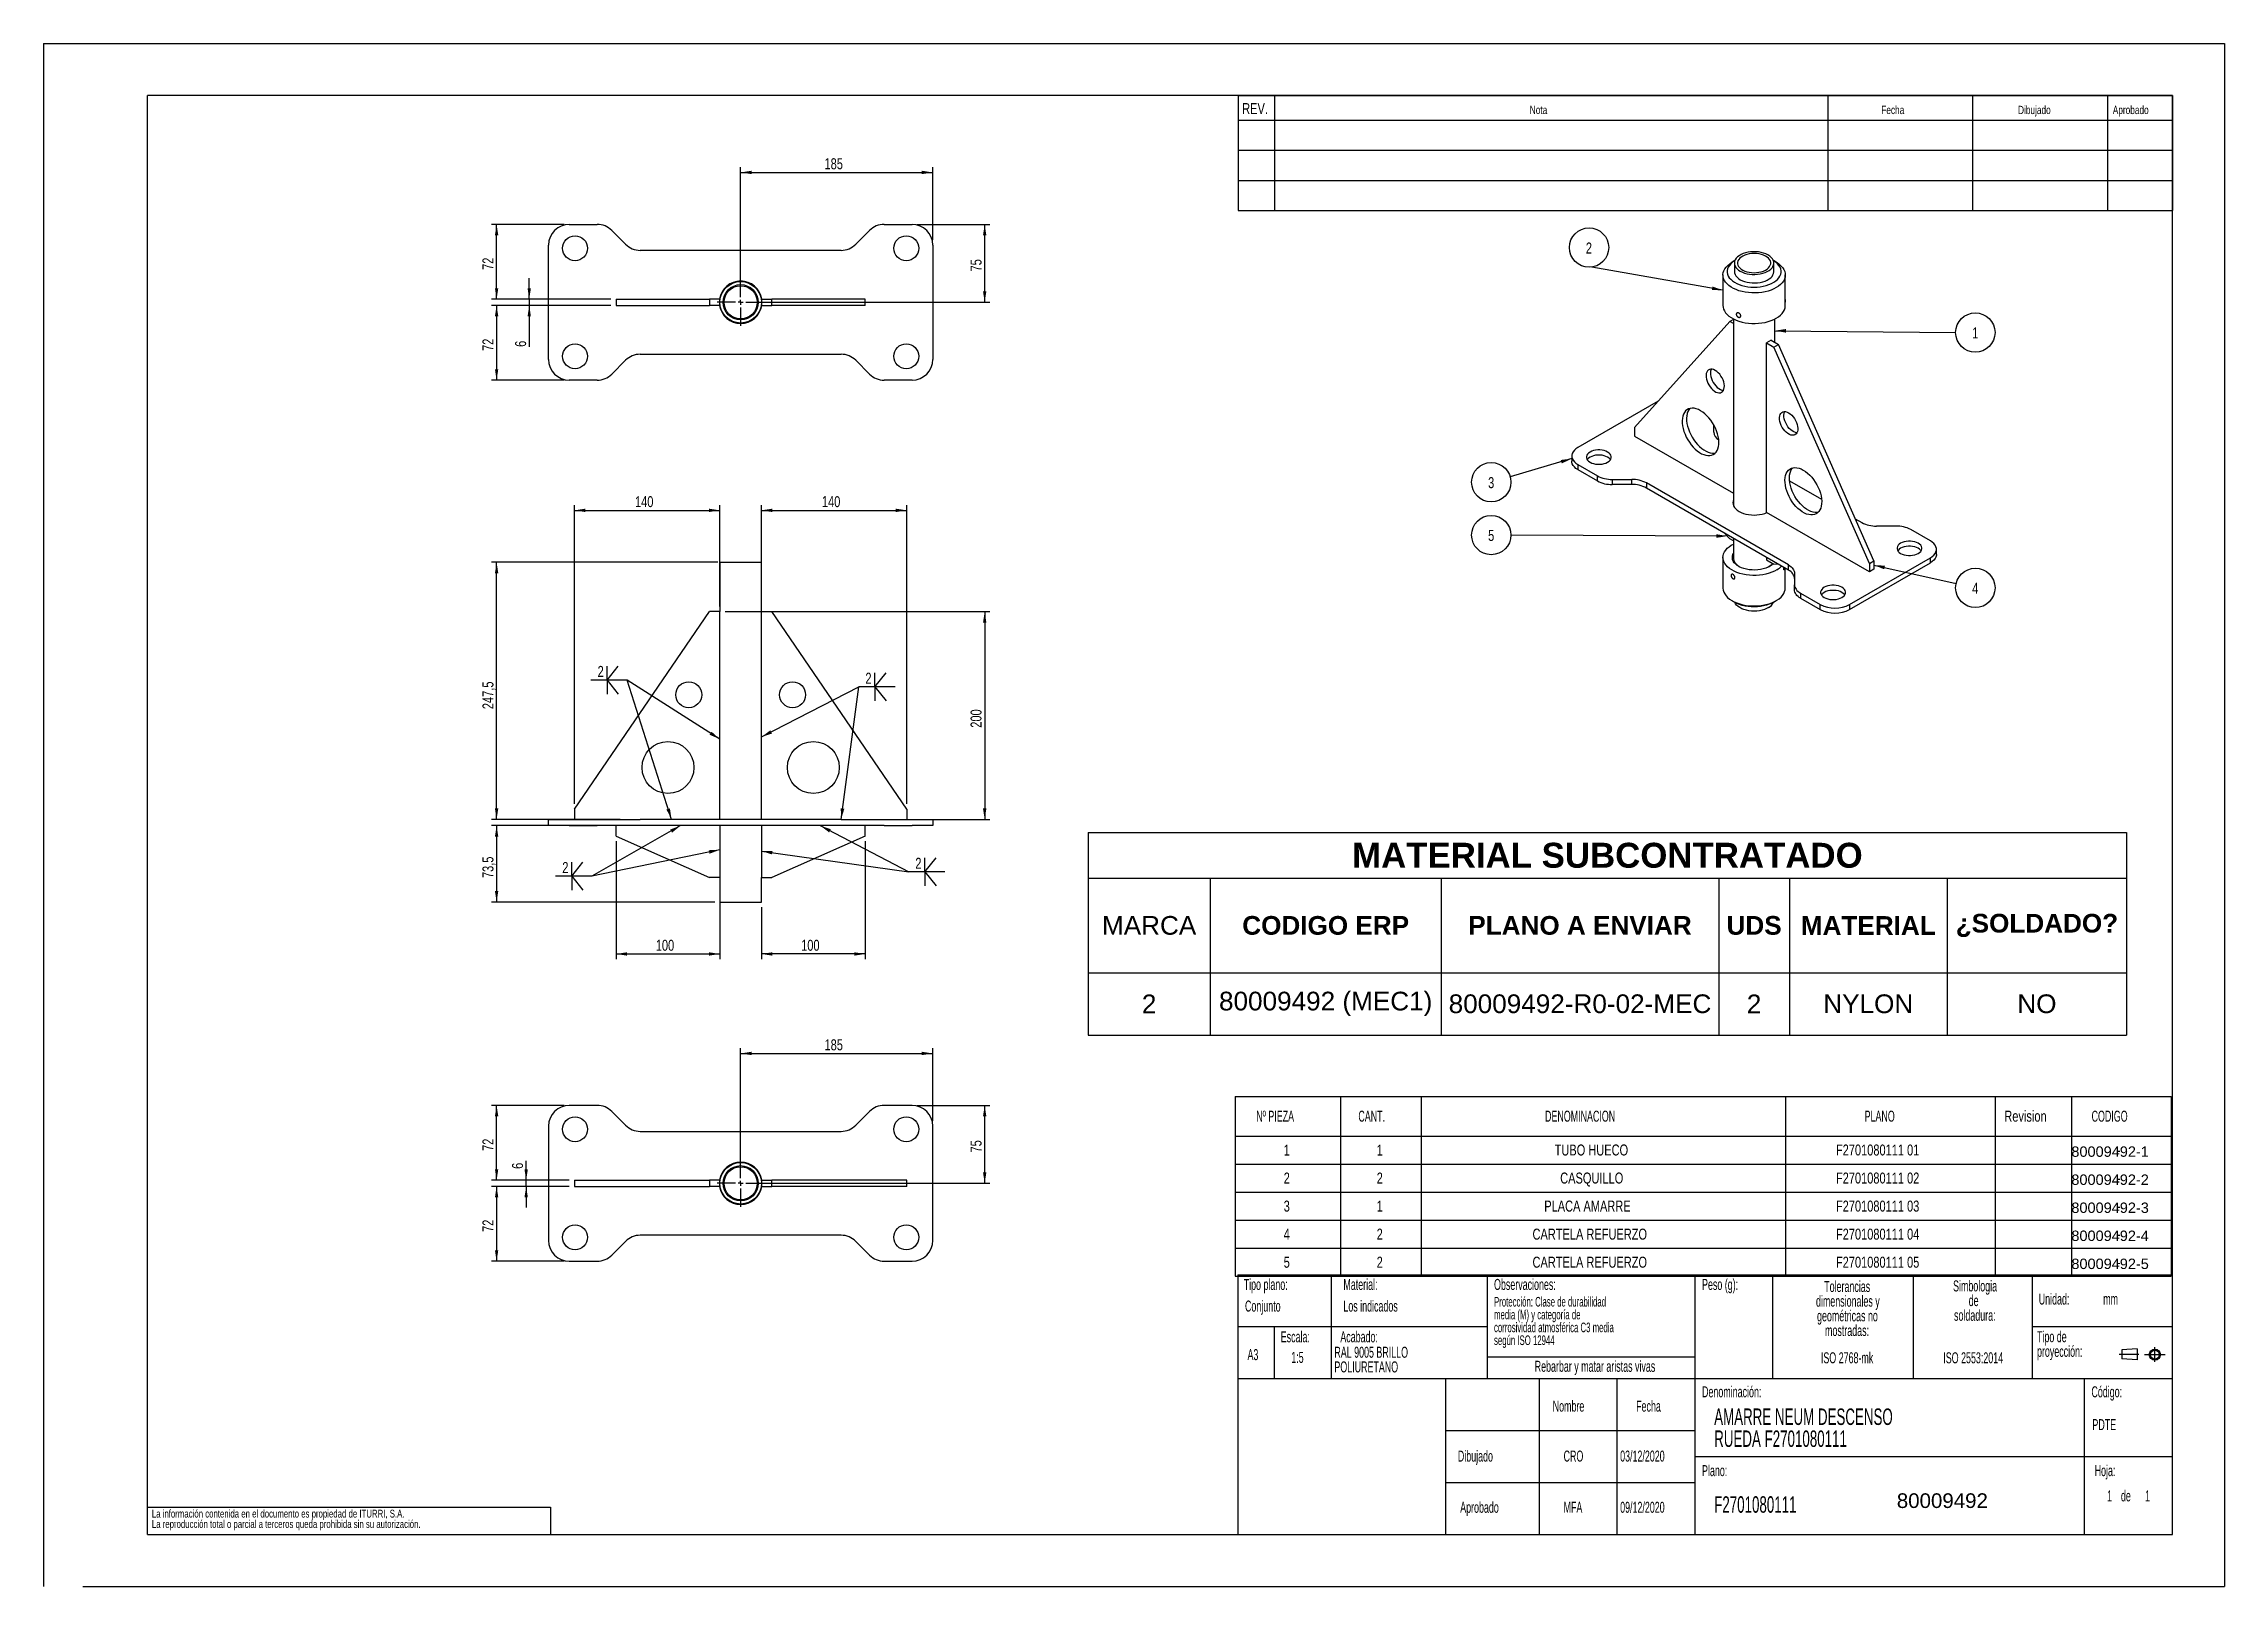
# Model space of a CAD drawing. Extents: x 0 to 420, y 0 to 297.
import ezdxf

# ---------------------------------------------------------------- set-up
doc = ezdxf.new("R2010")
doc.units = 0
doc.linetypes.add('SLD-CENTRADA-TRAZOS-LARGOS', pattern=[19.05, 15.24, -1.27, 1.27, -1.27])
doc.linetypes.add('SLD-CONTINUA', pattern=[0])
doc.layers.get('0').update_dxf_attribs({"linetype": 'CONTINUOUS'})
doc.layers.add('FORMATO', color=7, linetype='SLD-CONTINUA')
doc.layers.add('SLD-0', color=179, linetype='SLD-CONTINUA')
doc.styles.add('SLDTEXTSTYLE0', font='TXT', dxfattribs={"width": 0.605})
doc.styles.add('SLDTEXTSTYLE1', font='TXT', dxfattribs={"width": 0.75})
doc.styles.get("Standard").update_dxf_attribs({"font": 'arial.ttf'})
doc.dimstyles.new('SLDDIMSTYLE0', dxfattribs={"dimtxt": 2.116667, "dimasz": 2.116667, "dimexe": 0, "dimexo": 0.0625, "dimgap": 0.529167, "dimtad": 1, "dimdec": 1, "dimlfac": 5, "dimrnd": 1e-09, "dimzin": 12, "dimdsep": 46, "dimtxsty": 'SLDTEXTSTYLE1', "dimsah": 1, "dimcen": 0.09, "dimadec": 0, "dimazin": 0, "dimtfac": 1, "dimtdec": 1, "dimtofl": 0, "dimtmove": 0, "dimatfit": 3, "dimfxl": 1, "dimtolj": 1, "dimtzin": 12, "dimarcsym": 0})
doc.dimstyles.new('SLDDIMSTYLE1', dxfattribs={"dimtxt": 0.18, "dimasz": 2.116667, "dimexe": 0, "dimexo": 0.0625, "dimgap": 0, "dimtad": 0, "dimtih": 1, "dimtoh": 1, "dimdec": 0, "dimrnd": 1e-09, "dimzin": 0, "dimdsep": 46, "dimtxsty": 'Standard', "dimsah": 1, "dimcen": 0.09, "dimadec": 0, "dimazin": 0, "dimtfac": 2.116667, "dimtdec": 0, "dimtofl": 0, "dimtmove": 0, "dimatfit": 3, "dimfxl": 1, "dimtolj": 1, "dimtzin": 0, "dimarcsym": 0})
doc.dimstyles.new('SLDDIMSTYLE2', dxfattribs={"dimtxt": 2.116667, "dimasz": 2.116667, "dimexe": 0, "dimexo": 0.0625, "dimgap": 0.529167, "dimtad": 1, "dimdec": 1, "dimlfac": 5, "dimrnd": 1e-09, "dimzin": 12, "dimdsep": 46, "dimtxsty": 'SLDTEXTSTYLE1', "dimsah": 1, "dimcen": 0.09, "dimadec": 0, "dimazin": 0, "dimtfac": 1, "dimtdec": 1, "dimtmove": 0, "dimatfit": 0, "dimfxl": 1, "dimtolj": 1, "dimtzin": 12, "dimarcsym": 0})

msp = doc.modelspace()

# ---------------------------------------------------------------- texts
at = {"attachment_point": 1}
for s, width, insert, char_height in [('80009492-1', 23.41632, (390.534, 84.694), 2), ('80009492-2', 25.14022, (390.534, 79.293), 2), ('80009492-3', 22.41071, (390.534, 73.893), 2), ('80009492-4', 16.37706, (390.534, 68.492), 2), ('80009492-5', 15.22779, (390.534, 63.092), 2), ('80009492', 33.04143, (356.913, 17.911), 2.8222)]:
    msp.add_mtext_dynamic_manual_height_columns(s, width=width, gutter_width=14.111, heights=[0], dxfattribs=dict(at, insert=insert, char_height=char_height))
at = {"layer": 'FORMATO', "attachment_point": 1, "style": 'SLDTEXTSTYLE1'}
for s, insert, char_height in [('REV.', (230.836, 285.552), 2.1167), ('Nota', (286.224, 285.026), 1.5875), ('Fecha', (353.926, 285.026), 1.5875), ('Dibujado', (380.261, 285.026), 1.5875), ('Aprobado', (398.51, 285.026), 1.5875)]:
    msp.add_mtext(s, dxfattribs=dict(at, insert=insert, char_height=char_height))
at = {"layer": 'SLD-0', "style": 'SLDTEXTSTYLE0'}
for s, insert, char_height, attachment_point in [('Tipo plano:', (231.129, 59.181), 2.11667, 1), ('Material:', (250.33, 59.181), 2.1167, 1), ('Observaciones:', (279.339, 59.181), 2.11667, 1), ('Peso (g):', (319.403, 59.181), 2.1167, 1), ('Conjunto', (231.377, 55.019), 2.1167, 1), ('Los indicados', (250.33, 55.019), 2.11667, 1), ('Unidad:', (384.246, 56.371), 2.1167, 1), ('mm', (396.662, 56.371), 2.1167, 1), ('Escala:', (238.263, 49.101), 2.1167, 1), ('Acabado:', (249.738, 49.101), 2.1167, 1), ('A3', (231.859, 45.674), 2.1167, 1), ('1:5', (240.29, 45.135), 2.1167, 1), ('Rebarbar y matar aristas vivas', (298.785, 43.424), 2.11667, 2), ('ISO 2768-mk', (347.337, 45.06), 2.11667, 2), ('ISO 2553:2014', (371.625, 45.06), 2.11667, 2), ('Denominación:', (319.403, 38.514), 2.11667, 1), ('Código:', (394.398, 38.514), 2.1167, 1), ('Nombre', (290.638, 35.755), 2.1167, 1), ('Fecha', (306.708, 35.755), 2.1167, 1), ('PDTE', (394.586, 32.193), 2.1167, 1), ('Dibujado', (272.373, 26.14), 2.1167, 1), ('CRO', (292.735, 26.14), 2.1167, 1), ('03/12/2020', (303.629, 26.14), 2.1167, 1), ('Plano:', (319.403, 23.338), 2.1167, 1), ('Hoja:', (395.014, 23.338), 2.1167, 1), ('F2701080111', (321.739, 17.347), 3.175, 1), ('1', (397.413, 18.475), 2.117, 1), ('1', (397.413, 18.475), 2.117, 1), ('de', (400.078, 18.475), 2.1167, 1), ('de', (400.078, 18.475), 2.1167, 1), ('1', (404.731, 18.475), 2.117, 1), ('1', (404.731, 18.475), 2.117, 1), ('Aprobado', (272.825, 16.282), 2.1167, 1), ('MFA', (292.735, 16.282), 2.1167, 1), ('09/12/2020', (303.629, 16.282), 2.1167, 1)]:
    msp.add_mtext(s, dxfattribs=dict(at, insert=insert, char_height=char_height, attachment_point=attachment_point))

# ---------------------------------------------------------------- blocks, each defined once
blk = doc.blocks.new('BLOQUE3')
at = {"color": 7, "linetype": 'SLD-CENTRADA-TRAZOS-LARGOS'}
for p, q in [((397.92, 130.06), (394.8, 130.06)), ((398.88, 130.02), (402.16, 130.02)), ((400.52, 128.85), (400.52, 131.19))]:
    blk.add_line(p, q, dxfattribs=at)
at = {"color": 7, "linetype": 'SLD-CONTINUA'}
for p, q in [((397.68, 130.95), (395.23, 130.77)), ((395.23, 130.77), (395.23, 129.34)), ((397.68, 130.95), (397.68, 129.16)), ((397.68, 129.16), (395.23, 129.34))]:
    blk.add_line(p, q, dxfattribs=at)
for radius in [0.892, 0.713]:
    blk.add_circle((400.52, 130.02), radius, dxfattribs=at)
blk = doc.blocks.new('SW_NOTE_0')
at = {"layer": 'SLD-0', "color": 0, "attachment_point": 2, "style": 'SLDTEXTSTYLE0'}
for s, insert, char_height in [('dimensionales y', (7.54, -0.09), 2.1167), ('Tolerancias', (7.41, 2.73), 2.1167), ('geométricas no', (7.46, -2.92), 2.1167), ('mostradas:', (7.38, -5.74), 2.117)]:
    blk.add_mtext(s, dxfattribs=dict(at, insert=insert, char_height=char_height))
blk = doc.blocks.new('SW_NOTE_0_1')
at = {"layer": 'SLD-0', "color": 0, "attachment_point": 1, "style": 'SLDTEXTSTYLE0'}
for s, insert, char_height in [('Tipo de', (0, 2.73), 2.117), ('proyección:', (0, -0.09), 2.1167)]:
    blk.add_mtext(s, dxfattribs=dict(at, insert=insert, char_height=char_height))
blk = doc.blocks.new('SW_NOTE_0_2')
at = {"layer": 'SLD-0', "color": 0, "char_height": 2.117, "attachment_point": 2, "style": 'SLDTEXTSTYLE0'}
for s, insert in [('Simbologia', (7.11, 2.73)), ('de', (6.84, -0.09)), ('soldadura:', (7.06, -2.92))]:
    blk.add_mtext(s, dxfattribs=dict(at, insert=insert))
blk = doc.blocks.new('SW_NOTE_0_3')
at = {"layer": 'SLD-0', "color": 0, "char_height": 1.5, "attachment_point": 1, "style": 'SLDTEXTSTYLE1'}
for s, insert in [('La información contenida en el documento es propiedad de ITURRI, S.A.', (0, 1.93)), ('La reproducción total o parcial a terceros queda prohibida sin su autorización.', (0, -0.07))]:
    blk.add_mtext(s, dxfattribs=dict(at, insert=insert))
blk = doc.blocks.new('SW_NOTE_0_4')
at = {"layer": 'SLD-0', "color": 0, "char_height": 2.1167, "attachment_point": 1, "style": 'SLDTEXTSTYLE0'}
for s, insert in [('RAL 9005 BRILLO', (0, 2.73)), ('POLIURETANO', (0, -0.09))]:
    blk.add_mtext(s, dxfattribs=dict(at, insert=insert))
blk = doc.blocks.new('SW_NOTE_0_5')
at = {"layer": 'SLD-0', "color": 0, "char_height": 1.8521, "attachment_point": 1, "style": 'SLDTEXTSTYLE0'}
for s, insert in [('media (M) y categoría de', (0, -0.08)), ('Protección: Clase de durabilidad', (0, 2.39)), ('corrosividad atmosférica C3 media', (0, -2.55)), ('según ISO 12944', (0, -5.02))]:
    blk.add_mtext(s, dxfattribs=dict(at, insert=insert))
blk = doc.blocks.new('SW_NOTE_0_6')
at = {"layer": 'SLD-0', "color": 0, "char_height": 3.175, "attachment_point": 1, "style": 'SLDTEXTSTYLE0'}
for s, insert in [('AMARRE NEUM DESCENSO', (0, 4.09)), ('RUEDA F2701080111', (0, -0.14))]:
    blk.add_mtext(s, dxfattribs=dict(at, insert=insert))
blk = doc.blocks.new('SW_TABLEANNOTATION_0')
at = {"layer": 'FORMATO', "color": 0}
for p, q in [((0, 0), (0, -7.62)), ((0, 0), (20.25, 0)), ((20.25, 0), (20.25, -7.62)), ((20.25, 0), (35.8, 0)), ((35.8, 0), (35.8, -7.62)), ((35.8, 0), (105.96, 0)), ((105.96, 0), (105.96, -7.62)), ((105.96, 0), (146.35, 0)), ((146.35, 0), (146.35, -7.62)), ((146.35, 0), (161.04, 0)), ((161.04, 0), (161.04, -7.62)), ((161.04, 0), (180.27, 0)), ((180.27, 0), (180.27, -7.62)), ((0, -7.62), (20.25, -7.62)), ((0, -7.62), (0, -13.02)), ((20.25, -7.62), (35.8, -7.62)), ((20.25, -7.62), (20.25, -13.02)), ((35.8, -7.62), (105.96, -7.62)), ((35.8, -7.62), (35.8, -13.02)), ((105.96, -7.62), (146.35, -7.62)), ((105.96, -7.62), (105.96, -13.02)), ((146.35, -7.62), (161.04, -7.62)), ((146.35, -7.62), (146.35, -13.02)), ((161.04, -7.62), (180.27, -7.62)), ((161.04, -7.62), (161.04, -13.02)), ((180.27, -7.62), (180.27, -13.02)), ((0, -13.02), (0, -18.42)), ((0, -13.02), (20.25, -13.02)), ((20.25, -13.02), (20.25, -18.42)), ((20.25, -13.02), (35.8, -13.02)), ((35.8, -13.02), (35.8, -18.42)), ((35.8, -13.02), (105.96, -13.02)), ((105.96, -13.02), (105.96, -18.42)), ((105.96, -13.02), (146.35, -13.02)), ((146.35, -13.02), (146.35, -18.42)), ((146.35, -13.02), (161.04, -13.02)), ((161.04, -13.02), (161.04, -18.42)), ((161.04, -13.02), (180.27, -13.02)), ((180.27, -13.02), (180.27, -18.42)), ((0, -18.42), (0, -23.82)), ((0, -18.42), (20.25, -18.42)), ((20.25, -18.42), (20.25, -23.82)), ((20.25, -18.42), (35.8, -18.42)), ((35.8, -18.42), (35.8, -23.82)), ((35.8, -18.42), (105.96, -18.42)), ((105.96, -18.42), (105.96, -23.82)), ((105.96, -18.42), (146.35, -18.42)), ((146.35, -18.42), (146.35, -23.82)), ((146.35, -18.42), (161.04, -18.42)), ((161.04, -18.42), (161.04, -23.82)), ((161.04, -18.42), (180.27, -18.42)), ((180.27, -18.42), (180.27, -23.82)), ((0, -23.82), (0, -29.22)), ((0, -23.82), (20.25, -23.82)), ((20.25, -23.82), (20.25, -29.22)), ((20.25, -23.82), (35.8, -23.82)), ((35.8, -23.82), (35.8, -29.22)), ((35.8, -23.82), (105.96, -23.82)), ((105.96, -23.82), (105.96, -29.22)), ((105.96, -23.82), (146.35, -23.82)), ((146.35, -23.82), (146.35, -29.22)), ((146.35, -23.82), (161.04, -23.82)), ((161.04, -23.82), (161.04, -29.22)), ((161.04, -23.82), (180.27, -23.82)), ((180.27, -23.82), (180.27, -29.22)), ((0, -29.22), (0, -34.62)), ((0, -29.22), (20.25, -29.22)), ((20.25, -29.22), (20.25, -34.62)), ((20.25, -29.22), (35.8, -29.22)), ((35.8, -29.22), (35.8, -34.62)), ((35.8, -29.22), (105.96, -29.22)), ((105.96, -29.22), (105.96, -34.62)), ((105.96, -29.22), (146.35, -29.22)), ((146.35, -29.22), (146.35, -34.62)), ((146.35, -29.22), (161.04, -29.22)), ((161.04, -29.22), (161.04, -34.62)), ((161.04, -29.22), (180.27, -29.22)), ((180.27, -29.22), (180.27, -34.62)), ((0, -34.62), (20.25, -34.62)), ((20.25, -34.62), (35.8, -34.62)), ((35.8, -34.62), (105.96, -34.62)), ((105.96, -34.62), (146.35, -34.62)), ((146.35, -34.62), (161.04, -34.62)), ((161.04, -34.62), (180.27, -34.62))]:
    blk.add_line(p, q, dxfattribs=at)
at = {"layer": 'FORMATO', "color": 0, "attachment_point": 1}
for s, insert, char_height, style in [('Nº PIEZA', (4.05, -2.74), 2.117, 'SLDTEXTSTYLE0'), ('CANT.', (23.72, -2.74), 2.117, 'SLDTEXTSTYLE0'), ('DENOMINACION', (59.67, -2.74), 2.1167, 'SLDTEXTSTYLE0'), ('PLANO', (121.22, -2.74), 2.117, 'SLDTEXTSTYLE0'), ('Revision', (148.13, -2.74), 2.117, 'SLDTEXTSTYLE1'), ('CODIGO', (164.93, -2.74), 2.117, 'SLDTEXTSTYLE0'), ('1', (9.34, -9.25), 2.12, 'SLDTEXTSTYLE1'), ('1', (27.25, -9.25), 2.12, 'SLDTEXTSTYLE1'), ('TUBO HUECO', (61.52, -9.25), 2.117, 'SLDTEXTSTYLE1'), ('F2701080111 01', (115.7, -9.25), 2.1167, 'SLDTEXTSTYLE1'), ('-', (169.8, -9.25), 2.12, 'SLDTEXTSTYLE1'), ('2', (9.34, -14.65), 2.12, 'SLDTEXTSTYLE1'), ('2', (27.25, -14.65), 2.12, 'SLDTEXTSTYLE1'), ('CASQUILLO', (62.59, -14.65), 2.117, 'SLDTEXTSTYLE1'), ('F2701080111 02', (115.7, -14.65), 2.1167, 'SLDTEXTSTYLE1'), ('-', (169.8, -14.65), 2.12, 'SLDTEXTSTYLE1'), ('3', (9.34, -20.05), 2.12, 'SLDTEXTSTYLE1'), ('1', (27.25, -20.05), 2.12, 'SLDTEXTSTYLE1'), ('PLACA AMARRE', (59.52, -20.05), 2.1167, 'SLDTEXTSTYLE1'), ('F2701080111 03', (115.7, -20.05), 2.1167, 'SLDTEXTSTYLE1'), ('-', (169.8, -20.05), 2.12, 'SLDTEXTSTYLE1'), ('4', (9.34, -25.45), 2.12, 'SLDTEXTSTYLE1'), ('2', (27.25, -25.45), 2.12, 'SLDTEXTSTYLE1'), ('CARTELA REFUERZO', (57.26, -25.45), 2.1167, 'SLDTEXTSTYLE1'), ('F2701080111 04', (115.7, -25.45), 2.1167, 'SLDTEXTSTYLE1'), ('-', (169.8, -25.45), 2.12, 'SLDTEXTSTYLE1'), ('5', (9.34, -30.85), 2.12, 'SLDTEXTSTYLE1'), ('2', (27.25, -30.85), 2.12, 'SLDTEXTSTYLE1'), ('CARTELA REFUERZO', (57.26, -30.85), 2.1167, 'SLDTEXTSTYLE1'), ('F2701080111 05', (115.7, -30.85), 2.1167, 'SLDTEXTSTYLE1'), ('-', (169.8, -30.85), 2.12, 'SLDTEXTSTYLE1')]:
    blk.add_mtext(s, dxfattribs=dict(at, insert=insert, char_height=char_height, style=style))
blk = doc.blocks.new('_D')
at = {"layer": 'FORMATO', "color": 7, "transparency": 16777216}
for p, q in [((129.84, 197.15), (86.24, 197.15)), ((87.24, 147.65), (87.24, 197.15)), ((111.07, 147.65), (86.24, 147.65))]:
    blk.add_line(p, q, dxfattribs=at)
for points in [[(87.24, 197.15), (86.92, 195.03), (87.57, 195.03)], [(87.24, 147.65), (87.57, 149.76), (86.92, 149.76)]]:
    blk.add_solid(points, dxfattribs=at)
at = {"layer": 'FORMATO', "color": 7, "transparency": 16777216, "insert": (84.52, 168.88), "char_height": 2.117, "attachment_point": 1, "rotation": 90, "style": 'SLDTEXTSTYLE1'}
blk.add_mtext('247,5', dxfattribs=at)
blk = doc.blocks.new('_D_1')
at = {"layer": 'FORMATO', "color": 7, "transparency": 16777216}
for p, q in [((111.07, 146.45), (86.24, 146.45)), ((87.24, 146.45), (87.24, 131.75)), ((129.24, 131.75), (86.24, 131.75))]:
    blk.add_line(p, q, dxfattribs=at)
for points in [[(87.24, 146.45), (86.92, 144.33), (87.57, 144.33)], [(87.24, 131.75), (87.57, 133.86), (86.92, 133.86)]]:
    blk.add_solid(points, dxfattribs=at)
at = {"layer": 'FORMATO', "color": 7, "transparency": 16777216, "insert": (84.52, 136.36), "char_height": 2.117, "attachment_point": 1, "rotation": 90, "style": 'SLDTEXTSTYLE1'}
blk.add_mtext('73,5', dxfattribs=at)
blk = doc.blocks.new('_D_2')
at = {"layer": 'FORMATO', "color": 7, "transparency": 16777216}
for p, q in [((131.24, 187.65), (182.24, 187.65)), ((181.24, 187.65), (181.24, 147.65)), ((157.42, 147.65), (182.24, 147.65))]:
    blk.add_line(p, q, dxfattribs=at)
for points in [[(181.24, 187.65), (180.92, 185.53), (181.57, 185.53)], [(181.24, 147.65), (181.57, 149.76), (180.92, 149.76)]]:
    blk.add_solid(points, dxfattribs=at)
at = {"layer": 'FORMATO', "color": 7, "transparency": 16777216, "insert": (178.52, 165.3), "char_height": 2.117, "attachment_point": 1, "rotation": 90, "style": 'SLDTEXTSTYLE1'}
blk.add_mtext('200', dxfattribs=at)
blk = doc.blocks.new('_D_3')
at = {"layer": 'FORMATO', "color": 7, "transparency": 16777216}
for p, q in [((102.24, 150.65), (102.24, 208.15)), ((102.24, 207.15), (130.24, 207.15)), ((130.24, 188.65), (130.24, 208.15))]:
    blk.add_line(p, q, dxfattribs=at)
for points in [[(102.24, 207.15), (104.36, 206.82), (104.36, 207.47)], [(130.24, 207.15), (128.13, 207.47), (128.13, 206.82)]]:
    blk.add_solid(points, dxfattribs=at)
at = {"layer": 'FORMATO', "color": 7, "transparency": 16777216, "insert": (113.9, 209.88), "char_height": 2.117, "attachment_point": 1, "style": 'SLDTEXTSTYLE1'}
blk.add_mtext('140', dxfattribs=at)
blk = doc.blocks.new('_D_4')
at = {"layer": 'FORMATO', "color": 7, "transparency": 16777216}
for p, q in [((138.24, 188.65), (138.24, 208.15)), ((138.24, 207.15), (166.24, 207.15)), ((166.24, 150.65), (166.24, 208.15))]:
    blk.add_line(p, q, dxfattribs=at)
for points in [[(138.24, 207.15), (140.36, 206.82), (140.36, 207.47)], [(166.24, 207.15), (164.13, 207.47), (164.13, 206.82)]]:
    blk.add_solid(points, dxfattribs=at)
at = {"layer": 'FORMATO', "color": 7, "transparency": 16777216, "insert": (149.9, 209.88), "char_height": 2.117, "attachment_point": 1, "style": 'SLDTEXTSTYLE1'}
blk.add_mtext('140', dxfattribs=at)
blk = doc.blocks.new('_D_5')
at = {"layer": 'FORMATO', "color": 7, "transparency": 16777216}
for p, q in [((110.24, 143.45), (110.24, 120.75)), ((130.24, 135.45), (130.24, 120.75)), ((110.24, 121.75), (130.24, 121.75))]:
    blk.add_line(p, q, dxfattribs=at)
for points in [[(110.24, 121.75), (112.36, 121.42), (112.36, 122.07)], [(130.24, 121.75), (128.13, 122.07), (128.13, 121.42)]]:
    blk.add_solid(points, dxfattribs=at)
at = {"layer": 'FORMATO', "color": 7, "transparency": 16777216, "insert": (117.9, 124.48), "char_height": 2.117, "attachment_point": 1, "style": 'SLDTEXTSTYLE1'}
blk.add_mtext('100', dxfattribs=at)
blk = doc.blocks.new('_D_6')
at = {"layer": 'FORMATO', "color": 7, "transparency": 16777216}
for p, q in [((158.24, 143.45), (158.24, 120.75)), ((138.24, 130.75), (138.24, 120.75)), ((158.24, 121.75), (138.24, 121.75))]:
    blk.add_line(p, q, dxfattribs=at)
for points in [[(138.24, 121.75), (140.36, 121.42), (140.36, 122.07)], [(158.24, 121.75), (156.13, 122.07), (156.13, 121.42)]]:
    blk.add_solid(points, dxfattribs=at)
at = {"layer": 'FORMATO', "color": 7, "transparency": 16777216, "insert": (145.9, 124.48), "char_height": 2.117, "attachment_point": 1, "style": 'SLDTEXTSTYLE1'}
blk.add_mtext('100', dxfattribs=at)
blk = doc.blocks.new('SW_SYMBOL_WELD_BUSB')
at = {"layer": 'FORMATO', "color": 0}
for q in [(200, 1000), (1000, 1000)]:
    blk.add_line((200, 0), q, dxfattribs=at)
blk = doc.blocks.new('SW_WELDSYMBOL_0')
at = {"layer": 'FORMATO', "color": 0}
blk.add_line((6.98, 0), (0, 0), dxfattribs=at)
at = {"layer": 'FORMATO', "color": 0, "xscale": 0.0027037109375, "yscale": 0.0027037109375, "zscale": 0.0027037109375}
blk.add_blockref('SW_SYMBOL_WELD_BUSB', (2.56, 0.01), dxfattribs=at)
at = {"layer": 'FORMATO', "color": 0, "extrusion": (0, 0, -1), "xscale": 0.0027037109375, "yscale": 0.0027037109375, "zscale": 0.0027037109375, "rotation": 180}
blk.add_blockref('SW_SYMBOL_WELD_BUSB', (-2.56, 0.01), dxfattribs=at)
at = {"layer": 'FORMATO', "color": 0, "insert": (1.28, 2.73), "char_height": 2.12, "attachment_point": 1, "style": 'SLDTEXTSTYLE1'}
blk.add_mtext('2', dxfattribs=at)
blk = doc.blocks.new('SW_WELDSYMBOL_1')
at = {"layer": 'FORMATO', "color": 0}
blk.add_line((6.98, 0), (0, 0), dxfattribs=at)
at = {"layer": 'FORMATO', "color": 0, "xscale": 0.0027037109375, "yscale": 0.0027037109375, "zscale": 0.0027037109375}
blk.add_blockref('SW_SYMBOL_WELD_BUSB', (2.56, 0.01), dxfattribs=at)
at = {"layer": 'FORMATO', "color": 0, "extrusion": (0, 0, -1), "xscale": 0.0027037109375, "yscale": 0.0027037109375, "zscale": 0.0027037109375, "rotation": 180}
blk.add_blockref('SW_SYMBOL_WELD_BUSB', (-2.56, 0.01), dxfattribs=at)
at = {"layer": 'FORMATO', "color": 0, "insert": (1.28, 2.73), "char_height": 2.12, "attachment_point": 1, "style": 'SLDTEXTSTYLE1'}
blk.add_mtext('2', dxfattribs=at)
blk = doc.blocks.new('SW_WELDSYMBOL_2')
at = {"layer": 'FORMATO', "color": 0}
blk.add_line((0, 0), (-6.98, 0), dxfattribs=at)
at = {"layer": 'FORMATO', "color": 0, "xscale": 0.0027037109375, "yscale": 0.0027037109375, "zscale": 0.0027037109375}
blk.add_blockref('SW_SYMBOL_WELD_BUSB', (-4.42, 0.01), dxfattribs=at)
at = {"layer": 'FORMATO', "color": 0, "extrusion": (0, 0, -1), "xscale": 0.0027037109375, "yscale": 0.0027037109375, "zscale": 0.0027037109375, "rotation": 180}
blk.add_blockref('SW_SYMBOL_WELD_BUSB', (4.42, 0.01), dxfattribs=at)
at = {"layer": 'FORMATO', "color": 0, "insert": (-5.7, 2.73), "char_height": 2.12, "attachment_point": 1, "style": 'SLDTEXTSTYLE1'}
blk.add_mtext('2', dxfattribs=at)
blk = doc.blocks.new('SW_WELDSYMBOL_3')
at = {"layer": 'FORMATO', "color": 0}
blk.add_line((0, 0), (-6.98, 0), dxfattribs=at)
at = {"layer": 'FORMATO', "color": 0, "xscale": 0.0027037109375, "yscale": 0.0027037109375, "zscale": 0.0027037109375}
blk.add_blockref('SW_SYMBOL_WELD_BUSB', (-4.42, 0.01), dxfattribs=at)
at = {"layer": 'FORMATO', "color": 0, "extrusion": (0, 0, -1), "xscale": 0.0027037109375, "yscale": 0.0027037109375, "zscale": 0.0027037109375, "rotation": 180}
blk.add_blockref('SW_SYMBOL_WELD_BUSB', (4.42, 0.01), dxfattribs=at)
at = {"layer": 'FORMATO', "color": 0, "insert": (-5.7, 2.73), "char_height": 2.12, "attachment_point": 1, "style": 'SLDTEXTSTYLE1'}
blk.add_mtext('2', dxfattribs=at)
blk = doc.blocks.new('_D_7')
at = {"layer": 'FORMATO', "color": 7, "transparency": 16777216}
for p, q in [((168.24, 92.59), (182.24, 92.59)), ((181.24, 77.59), (181.24, 92.59)), ((135.24, 77.59), (182.24, 77.59))]:
    blk.add_line(p, q, dxfattribs=at)
for points in [[(181.24, 92.59), (180.92, 90.48), (181.57, 90.48)], [(181.24, 77.59), (181.57, 79.71), (180.92, 79.71)]]:
    blk.add_solid(points, dxfattribs=at)
at = {"layer": 'FORMATO', "color": 7, "transparency": 16777216, "insert": (178.52, 83.53), "char_height": 2.117, "attachment_point": 1, "rotation": 90, "style": 'SLDTEXTSTYLE1'}
blk.add_mtext('75', dxfattribs=at)
blk = doc.blocks.new('_D_8')
at = {"layer": 'FORMATO', "color": 7, "transparency": 16777216}
for p, q in [((134.24, 78.59), (134.24, 103.59)), ((134.24, 102.59), (171.24, 102.59)), ((171.24, 89.59), (171.24, 103.59))]:
    blk.add_line(p, q, dxfattribs=at)
for points in [[(134.24, 102.59), (136.36, 102.27), (136.36, 102.92)], [(171.24, 102.59), (169.13, 102.92), (169.13, 102.27)]]:
    blk.add_solid(points, dxfattribs=at)
at = {"layer": 'FORMATO', "color": 7, "transparency": 16777216, "insert": (150.4, 105.32), "char_height": 2.117, "attachment_point": 1, "style": 'SLDTEXTSTYLE1'}
blk.add_mtext('185', dxfattribs=at)
blk = doc.blocks.new('_D_9')
at = {"layer": 'FORMATO', "color": 7, "transparency": 16777216}
for p, q in [((100.24, 92.59), (86.24, 92.59)), ((87.24, 78.19), (87.24, 92.59)), ((101.24, 78.19), (86.24, 78.19))]:
    blk.add_line(p, q, dxfattribs=at)
for points in [[(87.24, 92.59), (86.92, 90.48), (87.57, 90.48)], [(87.24, 78.19), (87.57, 80.31), (86.92, 80.31)]]:
    blk.add_solid(points, dxfattribs=at)
at = {"layer": 'FORMATO', "color": 7, "transparency": 16777216, "insert": (84.52, 83.83), "char_height": 2.117, "attachment_point": 1, "rotation": 90, "style": 'SLDTEXTSTYLE1'}
blk.add_mtext('72', dxfattribs=at)
blk = doc.blocks.new('_D_10')
at = {"layer": 'FORMATO', "color": 7, "transparency": 16777216}
for p, q in [((92.94, 78.19), (92.94, 81.93)), ((101.24, 78.19), (91.94, 78.19)), ((101.24, 76.99), (91.94, 76.99)), ((92.94, 76.99), (92.94, 78.19)), ((92.94, 76.99), (92.94, 72.92))]:
    blk.add_line(p, q, dxfattribs=at)
for points in [[(92.94, 78.19), (93.26, 80.31), (92.61, 80.31)], [(92.94, 76.99), (92.61, 74.88), (93.26, 74.88)]]:
    blk.add_solid(points, dxfattribs=at)
at = {"layer": 'FORMATO', "color": 7, "transparency": 16777216, "insert": (90.21, 80.37), "char_height": 2.12, "attachment_point": 1, "rotation": 90, "style": 'SLDTEXTSTYLE1'}
blk.add_mtext('6', dxfattribs=at)
blk = doc.blocks.new('_D_11')
at = {"layer": 'FORMATO', "color": 7, "transparency": 16777216}
for p, q in [((101.24, 76.99), (86.24, 76.99)), ((87.24, 76.99), (87.24, 62.59)), ((100.24, 62.59), (86.24, 62.59))]:
    blk.add_line(p, q, dxfattribs=at)
for points in [[(87.24, 76.99), (86.92, 74.88), (87.57, 74.88)], [(87.24, 62.59), (87.57, 64.71), (86.92, 64.71)]]:
    blk.add_solid(points, dxfattribs=at)
at = {"layer": 'FORMATO', "color": 7, "transparency": 16777216, "insert": (84.52, 68.23), "char_height": 2.117, "attachment_point": 1, "rotation": 90, "style": 'SLDTEXTSTYLE1'}
blk.add_mtext('72', dxfattribs=at)
blk = doc.blocks.new('SW_CENTERMARKSYMBOL_0')
at = {"layer": 'FORMATO', "color": 0}
for p, q in [((0, 1), (0, 4.5)), ((-1, 0), (-4.5, 0)), ((0, 0), (-0.5, 0)), ((0, 0), (0, 0.5)), ((0, 0), (0, -0.5)), ((0, 0), (0.5, 0)), ((1, 0), (4.5, 0)), ((0, -1), (0, -4.5))]:
    blk.add_line(p, q, dxfattribs=at)
blk = doc.blocks.new('_D_12')
at = {"layer": 'FORMATO', "color": 7, "transparency": 16777216}
for p, q in [((109.24, 247.8), (92.53, 247.8)), ((93.53, 247.8), (93.53, 251.87)), ((93.53, 247.8), (93.53, 246.6)), ((109.24, 246.6), (92.53, 246.6)), ((93.53, 246.6), (93.53, 238.62))]:
    blk.add_line(p, q, dxfattribs=at)
for points in [[(93.53, 247.8), (93.85, 249.92), (93.2, 249.92)], [(93.53, 246.6), (93.2, 244.49), (93.85, 244.49)]]:
    blk.add_solid(points, dxfattribs=at)
at = {"layer": 'FORMATO', "color": 7, "transparency": 16777216, "insert": (90.8, 238.62), "char_height": 2.12, "attachment_point": 1, "rotation": 90, "style": 'SLDTEXTSTYLE1'}
blk.add_mtext('6', dxfattribs=at)
blk = doc.blocks.new('_D_13')
at = {"layer": 'FORMATO', "color": 7, "transparency": 16777216}
for p, q in [((100.24, 262.2), (86.24, 262.2)), ((87.24, 247.8), (87.24, 262.2)), ((109.24, 247.8), (86.24, 247.8))]:
    blk.add_line(p, q, dxfattribs=at)
for points in [[(87.24, 262.2), (86.92, 260.09), (87.57, 260.09)], [(87.24, 247.8), (87.57, 249.92), (86.92, 249.92)]]:
    blk.add_solid(points, dxfattribs=at)
at = {"layer": 'FORMATO', "color": 7, "transparency": 16777216, "insert": (84.52, 253.44), "char_height": 2.117, "attachment_point": 1, "rotation": 90, "style": 'SLDTEXTSTYLE1'}
blk.add_mtext('72', dxfattribs=at)
blk = doc.blocks.new('_D_14')
at = {"layer": 'FORMATO', "color": 7, "transparency": 16777216}
for p, q in [((109.24, 246.6), (86.24, 246.6)), ((87.24, 246.6), (87.24, 232.2)), ((100.24, 232.2), (86.24, 232.2))]:
    blk.add_line(p, q, dxfattribs=at)
for points in [[(87.24, 246.6), (86.92, 244.49), (87.57, 244.49)], [(87.24, 232.2), (87.57, 234.32), (86.92, 234.32)]]:
    blk.add_solid(points, dxfattribs=at)
at = {"layer": 'FORMATO', "color": 7, "transparency": 16777216, "insert": (84.52, 237.84), "char_height": 2.117, "attachment_point": 1, "rotation": 90, "style": 'SLDTEXTSTYLE1'}
blk.add_mtext('72', dxfattribs=at)
blk = doc.blocks.new('_D_15')
at = {"layer": 'FORMATO', "color": 7, "transparency": 16777216}
for p, q in [((168.24, 262.2), (182.24, 262.2)), ((181.24, 247.2), (181.24, 262.2)), ((135.24, 247.2), (182.24, 247.2))]:
    blk.add_line(p, q, dxfattribs=at)
for points in [[(181.24, 262.2), (180.92, 260.09), (181.57, 260.09)], [(181.24, 247.2), (181.57, 249.32), (180.92, 249.32)]]:
    blk.add_solid(points, dxfattribs=at)
at = {"layer": 'FORMATO', "color": 7, "transparency": 16777216, "insert": (178.52, 253.14), "char_height": 2.117, "attachment_point": 1, "rotation": 90, "style": 'SLDTEXTSTYLE1'}
blk.add_mtext('75', dxfattribs=at)
blk = doc.blocks.new('_D_16')
at = {"layer": 'FORMATO', "color": 7, "transparency": 16777216}
for p, q in [((134.24, 248.2), (134.24, 273.2)), ((171.24, 259.2), (171.24, 273.2)), ((134.24, 272.2), (171.24, 272.2))]:
    blk.add_line(p, q, dxfattribs=at)
for points in [[(134.24, 272.2), (136.36, 271.88), (136.36, 272.53)], [(171.24, 272.2), (169.13, 272.53), (169.13, 271.88)]]:
    blk.add_solid(points, dxfattribs=at)
at = {"layer": 'FORMATO', "color": 7, "transparency": 16777216, "insert": (150.4, 274.93), "char_height": 2.117, "attachment_point": 1, "style": 'SLDTEXTSTYLE1'}
blk.add_mtext('185', dxfattribs=at)
blk = doc.blocks.new('SW_CENTERMARKSYMBOL_1')
at = {"layer": 'FORMATO', "color": 0}
for p, q in [((0, 1), (0, 4.5)), ((-1, 0), (-4.5, 0)), ((0, 0), (-0.5, 0)), ((0, 0), (0, 0.5)), ((0, 0), (0, -0.5)), ((0, 0), (0.5, 0)), ((1, 0), (4.5, 0)), ((0, -1), (0, -4.5))]:
    blk.add_line(p, q, dxfattribs=at)
blk = doc.blocks.new('SW_NOTE_0_7')
at = {"layer": 'FORMATO', "color": 0}
blk.add_circle((-0.57, 3.75), 3.79, dxfattribs=at)
at = {"layer": 'FORMATO', "color": 0, "insert": (-0.59, 4.73), "char_height": 2.12, "attachment_point": 2, "style": 'SLDTEXTSTYLE1'}
blk.add_mtext('2', dxfattribs=at)
blk = doc.blocks.new('SW_NOTE_0_8')
at = {"layer": 'FORMATO', "color": 0}
blk.add_circle((3.79, -0.03), 3.79, dxfattribs=at)
at = {"layer": 'FORMATO', "color": 0, "insert": (3.77, 0.95), "char_height": 2.12, "attachment_point": 2, "style": 'SLDTEXTSTYLE1'}
blk.add_mtext('1', dxfattribs=at)
blk = doc.blocks.new('SW_NOTE_0_9')
at = {"layer": 'FORMATO', "color": 0}
blk.add_circle((3.7, -0.83), 3.79, dxfattribs=at)
at = {"layer": 'FORMATO', "color": 0, "insert": (3.68, 0.15), "char_height": 2.12, "attachment_point": 2, "style": 'SLDTEXTSTYLE1'}
blk.add_mtext('4', dxfattribs=at)
blk = doc.blocks.new('SW_NOTE_0_10')
at = {"layer": 'FORMATO', "color": 0}
blk.add_circle((-3.79, 0.02), 3.79, dxfattribs=at)
at = {"layer": 'FORMATO', "color": 0, "insert": (-3.81, 1), "char_height": 2.12, "attachment_point": 2, "style": 'SLDTEXTSTYLE1'}
blk.add_mtext('5', dxfattribs=at)
blk = doc.blocks.new('SW_NOTE_0_11')
at = {"layer": 'FORMATO', "color": 0}
blk.add_circle((-3.64, -1.07), 3.79, dxfattribs=at)
at = {"layer": 'FORMATO', "color": 0, "insert": (-3.66, -0.09), "char_height": 2.12, "attachment_point": 2, "style": 'SLDTEXTSTYLE1'}
blk.add_mtext('3', dxfattribs=at)
blk = doc.blocks.new('*T42')
at = {"color": 0, "linetype": 'ByBlock', "lineweight": -2, "transparency": 16777216}
for p, q in [((0, 0), (200.01, 0)), ((0, 0), (0, -38.98)), ((200.01, 0), (200.01, -38.98)), ((0, -8.8), (200.01, -8.8)), ((23.5, -8.8), (23.5, -38.98)), ((67.99, -8.8), (67.99, -38.98)), ((121.47, -8.8), (121.47, -38.98)), ((135.05, -8.8), (135.05, -38.98)), ((165.45, -8.8), (165.45, -38.98)), ((0, -26.98), (200.01, -26.98)), ((0, -38.98), (200.01, -38.98))]:
    blk.add_line(p, q, dxfattribs=at)
at = {"color": 0, "transparency": 16777216, "attachment_point": 5}
for s, insert, char_height, width in [('{\\fArial|b1|i0|c0|p34;MATERIAL SUBCONTRATADO}', (100.01, -4.4), 4.8, 197.6112), ('MARCA', (11.75, -17.89), 3.6, 21.102), ('{\\fArial|b1|i0|c0|p34;CODIGO ERP}', (45.75, -17.89), 3.6, 42.0924), ('{\\fArial|b1|i0|c0|p34;PLANO A ENVIAR}', (94.73, -17.89), 3.6, 51.0757), ('{\\fArial|b1|i0|c0|p34;UDS}', (128.26, -17.89), 3.6, 11.1776), ('{\\fArial|b1|i0|c0|p34;MATERIAL}', (150.25, -17.89), 3.6, 28.0029), ('{\\fArial|b1|i0|c0|p34;¿SOLDADO?}', (182.73, -17.89), 3.6, 32.1606), ('2', (11.75, -32.98), 3.6, 21.102), ('80009492 (MEC1)', (45.75, -32.98), 3.6, 42.0924), ('80009492-R0-02-MEC', (94.73, -32.98), 3.6, 51.0757), ('2', (128.26, -32.98), 3.6, 11.1776), ('NYLON', (150.25, -32.98), 3.6, 28.0029), ('NO', (182.73, -32.98), 3.6, 32.1606)]:
    blk.add_mtext(s, dxfattribs=dict(at, insert=insert, char_height=char_height, width=width))

# ---------------------------------------------------------------- dimensions: what is measured, and where the dimension line sits
at = {"layer": 'FORMATO', "color": 7}
for base, p1, p2, picture, middle in [((171.245, 272.203), (134.245, 247.203), (171.245, 258.203), '_D_16', (152.745, 272.203)), ((166.245, 207.147), (138.245, 187.647), (166.245, 149.647), '_D_4', (152.245, 207.147)), ((138.245, 121.747), (158.245, 144.447), (138.245, 131.747), '_D_6', (148.245, 121.747))]:
    dim = msp.add_linear_dim(base=base, p1=p1, p2=p2, dimstyle='SLDDIMSTYLE0', dxfattribs=at)
    dim.commit()
    dim.dimension.update_dxf_attribs({"geometry": picture, "text_midpoint": middle, "dimtype": 160})
for base, p1, p2, angle, dimstyle, picture, middle in [((87.245, 262.203), (110.245, 247.803), (101.245, 262.203), 90, 'SLDDIMSTYLE0', '_D_13', (87.245, 255.003)), ((181.245, 262.203), (134.245, 247.203), (167.245, 262.203), 90, 'SLDDIMSTYLE0', '_D_15', (181.245, 254.703)), ((93.528, 246.603), (110.245, 247.803), (110.245, 246.603), 90, 'SLDDIMSTYLE2', '_D_12', (93.528, 239.403)), ((87.245, 232.203), (110.245, 246.603), (101.245, 232.203), 90, 'SLDDIMSTYLE0', '_D_14', (87.245, 239.403)), ((130.245, 207.147), (102.245, 149.647), (130.245, 187.647), 0, 'SLDDIMSTYLE0', '_D_3', (116.245, 207.147)), ((87.245, 197.147), (112.073, 147.647), (130.845, 197.147), 90, 'SLDDIMSTYLE0', '_D', (87.245, 172.397)), ((181.245, 147.647), (130.245, 187.647), (156.416, 147.647), 90, 'SLDDIMSTYLE0', '_D_2', (181.245, 167.647)), ((87.245, 131.747), (112.073, 146.447), (130.245, 131.747), 90, 'SLDDIMSTYLE0', '_D_1', (87.245, 139.097)), ((130.245, 121.747), (110.245, 144.447), (130.245, 136.447), 0, 'SLDDIMSTYLE0', '_D_5', (120.245, 121.747)), ((171.245, 102.594), (134.245, 77.594), (171.245, 88.594), 0, 'SLDDIMSTYLE0', '_D_8', (152.745, 102.594)), ((87.245, 92.594), (102.245, 78.194), (101.245, 92.594), 90, 'SLDDIMSTYLE0', '_D_9', (87.245, 85.394)), ((181.245, 92.594), (134.245, 77.594), (167.245, 92.594), 90, 'SLDDIMSTYLE0', '_D_7', (181.245, 85.094)), ((92.937, 78.194), (102.245, 76.994), (102.245, 78.194), 90, 'SLDDIMSTYLE2', '_D_10', (92.937, 81.148)), ((87.245, 62.594), (102.245, 76.994), (101.245, 62.594), 90, 'SLDDIMSTYLE0', '_D_11', (87.245, 69.794))]:
    dim = msp.add_linear_dim(base=base, p1=p1, p2=p2, angle=angle, dimstyle=dimstyle, dxfattribs=at)
    dim.commit()
    dim.dimension.update_dxf_attribs({"geometry": picture, "text_midpoint": middle, "dimtype": 160})

# ---------------------------------------------------------------- linework, layer by layer
at = {"color": 7, "linetype": 'SLD-CONTINUA'}
for p, q in [((0, 297), (420, 297)), ((0, 297), (0, -0.001)), ((420, 297), (420, 0)), ((410, 287), (20, 287)), ((20, 10), (20, 287)), ((410, 10), (410, 287)), ((101.245, 262.203), (106.588, 262.203)), ((112.073, 258.374), (109.416, 261.031)), ((159.073, 261.031), (156.416, 258.374)), ((161.902, 262.203), (167.245, 262.203)), ((97.245, 236.203), (97.245, 258.203)), ((153.588, 257.203), (114.902, 257.203)), ((171.245, 258.203), (171.245, 236.203)), ((323.433, 252.465), (323.433, 246.586)), ((325.721, 255.221), (325.189, 254.914)), ((325.633, 254.751), (325.633, 253.118)), ((333.676, 254.914), (333.145, 255.221)), ((333.233, 253.118), (333.233, 254.751)), ((335.433, 248.137), (335.433, 252.465)), ((110.245, 247.803), (110.245, 246.603)), ((110.245, 247.803), (128.245, 247.803)), ((128.245, 247.803), (128.245, 246.603)), ((130.245, 247.803), (128.245, 247.803)), ((130.245, 246.603), (130.245, 247.803)), ((138.245, 247.803), (138.245, 246.603)), ((138.245, 247.803), (140.245, 247.803)), ((140.245, 246.603), (140.245, 247.803)), ((158.245, 247.803), (140.245, 247.803)), ((158.245, 246.603), (158.245, 247.803)), ((110.245, 246.603), (128.245, 246.603)), ((130.245, 246.603), (128.245, 246.603)), ((138.245, 246.603), (140.245, 246.603)), ((158.245, 246.603), (140.245, 246.603)), ((325.433, 243.868), (324.766, 243.483)), ((325.433, 244.004), (325.433, 208.097)), ((333.433, 239.459), (333.433, 244.004)), ((335.433, 246.586), (335.433, 247.322)), ((306.381, 223.068), (324.766, 243.483)), ((325.433, 243.098), (324.766, 243.483)), ((332.685, 239.891), (331.837, 239.401)), ((331.837, 206.739), (331.837, 239.401)), ((331.837, 239.401), (333.251, 238.584)), ((332.685, 239.891), (334.1, 239.074)), ((109.416, 233.374), (112.073, 236.031)), ((114.902, 237.203), (153.588, 237.203)), ((156.416, 236.031), (159.073, 233.374)), ((333.251, 238.584), (334.1, 239.074)), ((351.636, 196.943), (333.251, 238.584)), ((352.484, 197.432), (334.1, 239.074)), ((106.588, 232.203), (101.245, 232.203)), ((167.245, 232.203), (161.902, 232.203)), ((310.974, 228.168), (295.492, 219.23)), ((306.381, 223.068), (306.381, 221.434)), ((321.655, 222.228), (321.655, 223.616)), ((306.381, 221.434), (325.433, 210.436)), ((294.32, 217.597), (294.32, 216.618)), ((295.492, 215.965), (299.27, 213.783)), ((295.492, 215.965), (295.492, 214.985)), ((295.492, 214.985), (299.27, 212.804)), ((299.27, 212.804), (299.27, 213.783)), ((302.098, 213.107), (305.856, 213.107)), ((302.098, 213.107), (302.098, 212.127)), ((305.856, 212.127), (302.098, 212.127)), ((305.856, 212.127), (305.856, 213.107)), ((336.039, 196.639), (308.684, 212.431)), ((308.684, 212.431), (308.684, 211.451)), ((336.039, 195.659), (308.684, 211.451)), ((336.247, 212.847), (342.418, 209.285)), ((325.433, 208.157), (325.422, 208.127)), ((351.636, 195.309), (331.837, 206.739)), ((323.809, 202.72), (324.766, 201.676)), ((325.433, 201.291), (324.766, 201.676)), ((325.433, 201.782), (325.433, 197.92)), ((348.905, 205.54), (350.182, 204.803)), ((356.767, 204.127), (353.01, 204.127)), ((363.374, 201.269), (359.596, 203.45)), ((323.433, 198.084), (323.433, 192.204)), ((331.837, 198.085), (331.837, 197.594)), ((331.837, 197.594), (333.251, 196.777)), ((347.818, 189.023), (363.374, 198.004)), ((351.636, 196.943), (352.484, 197.432)), ((352.484, 197.432), (352.484, 195.799)), ((363.374, 197.024), (363.374, 198.004)), ((364.545, 198.657), (364.545, 199.636)), ((130.245, 197.147), (130.245, 187.647)), ((130.245, 197.147), (138.245, 197.147)), ((138.245, 187.647), (138.245, 197.147)), ((332.331, 196.328), (332.367, 196.351)), ((334.208, 196.716), (333.251, 196.777)), ((335.433, 192.204), (335.433, 196.009)), ((336.039, 195.659), (336.039, 196.639)), ((337.211, 195.006), (337.211, 192.837)), ((347.818, 188.043), (363.374, 197.024)), ((351.636, 196.943), (351.636, 195.309)), ((352.484, 195.799), (351.636, 195.309)), ((325.189, 189.756), (325.755, 189.429)), ((333.11, 189.429), (333.676, 189.756)), ((337.211, 191.857), (337.211, 192.837)), ((338.383, 191.204), (342.161, 189.023)), ((338.383, 191.204), (338.383, 190.224)), ((338.383, 190.224), (342.161, 188.043)), ((342.161, 188.043), (342.161, 189.023)), ((347.818, 189.023), (347.818, 188.043)), ((102.245, 149.647), (128.245, 187.647)), ((130.245, 187.647), (128.245, 187.647)), ((130.245, 147.647), (130.245, 187.647)), ((138.245, 147.647), (138.245, 187.647)), ((138.245, 187.647), (140.245, 187.647)), ((166.245, 149.647), (140.245, 187.647)), ((97.245, 146.447), (97.245, 147.647)), ((97.245, 147.647), (101.245, 147.647)), ((101.245, 147.647), (106.588, 147.647)), ((102.245, 149.647), (102.245, 147.647)), ((106.588, 147.647), (109.416, 147.647)), ((109.416, 147.647), (112.073, 147.647)), ((112.073, 147.647), (114.902, 147.647)), ((153.588, 147.647), (114.902, 147.647)), ((153.588, 147.647), (156.416, 147.647)), ((156.416, 147.647), (159.073, 147.647)), ((159.073, 147.647), (161.902, 147.647)), ((161.902, 147.647), (167.245, 147.647)), ((166.245, 149.647), (166.245, 147.647)), ((167.245, 147.647), (171.245, 147.647)), ((171.245, 147.647), (171.245, 146.447)), ((101.245, 146.447), (97.245, 146.447)), ((101.245, 146.447), (106.588, 146.447)), ((109.416, 146.447), (106.588, 146.447)), ((112.073, 146.447), (109.416, 146.447)), ((110.245, 144.447), (110.245, 146.447)), ((110.245, 144.447), (128.245, 136.447)), ((114.902, 146.447), (112.073, 146.447)), ((153.588, 146.447), (114.902, 146.447)), ((130.245, 146.447), (130.245, 136.447)), ((138.245, 146.447), (138.245, 136.447)), ((158.245, 144.447), (140.245, 136.447)), ((156.416, 146.447), (153.588, 146.447)), ((159.073, 146.447), (156.416, 146.447)), ((158.245, 144.447), (158.245, 146.447)), ((161.902, 146.447), (159.073, 146.447)), ((161.902, 146.447), (167.245, 146.447)), ((171.245, 146.447), (167.245, 146.447)), ((130.245, 136.447), (128.245, 136.447)), ((130.245, 136.447), (130.245, 131.747)), ((138.245, 131.747), (138.245, 136.447)), ((138.245, 136.447), (140.245, 136.447)), ((130.245, 131.747), (138.245, 131.747)), ((106.588, 92.594), (101.245, 92.594)), ((167.245, 92.594), (161.902, 92.594)), ((97.245, 88.594), (97.245, 66.594)), ((112.073, 88.766), (109.416, 91.423)), ((159.073, 91.423), (156.416, 88.766)), ((171.245, 66.594), (171.245, 88.594)), ((114.902, 87.594), (153.588, 87.594)), ((102.245, 78.194), (102.245, 76.994)), ((102.245, 78.194), (128.245, 78.194)), ((102.245, 76.994), (128.245, 76.994)), ((128.245, 78.194), (128.245, 76.994)), ((130.245, 78.194), (128.245, 78.194)), ((130.245, 76.994), (128.245, 76.994)), ((130.245, 76.994), (130.245, 78.194)), ((138.245, 78.194), (138.245, 76.994)), ((138.245, 78.194), (140.245, 78.194)), ((138.245, 76.994), (140.245, 76.994)), ((140.245, 76.994), (140.245, 78.194)), ((166.245, 78.194), (140.245, 78.194)), ((166.245, 76.994), (140.245, 76.994)), ((166.245, 76.994), (166.245, 78.194)), ((153.588, 67.594), (114.902, 67.594)), ((109.416, 63.766), (112.073, 66.423)), ((156.416, 66.423), (159.073, 63.766)), ((101.245, 62.594), (106.588, 62.594)), ((161.902, 62.594), (167.245, 62.594)), ((230, 60), (410, 60)), ((230, 60), (230, 10)), ((20, 10), (410, 10)), ((7.531, 0), (420, 0))]:
    msp.add_line(p, q, dxfattribs=at)
at = {"color": 7, "linetype": 'SLD-CONTINUA', "flags": 128}
for points in [[(332.729, 255.843), (332.441, 256.092), (332.097, 256.316), (331.703, 256.511), (331.267, 256.673), (330.796, 256.799), (330.301, 256.887), (329.789, 256.935), (329.27, 256.943), (328.755, 256.91), (328.252, 256.837), (327.771, 256.724), (327.321, 256.575), (326.911, 256.392), (326.547, 256.179), (326.237, 255.939), (325.987, 255.676), (325.801, 255.397), (325.683, 255.105), (325.634, 254.807), (325.656, 254.508), (325.749, 254.214), (325.91, 253.929), (326.137, 253.66), (326.425, 253.411), (326.769, 253.187), (327.163, 252.992), (327.599, 252.83), (328.069, 252.704), (328.565, 252.616), (329.077, 252.567), (329.595, 252.56), (330.111, 252.593), (330.614, 252.666), (331.094, 252.779), (331.544, 252.928), (331.955, 253.111), (332.318, 253.324), (332.628, 253.564), (332.878, 253.826), (333.065, 254.106), (333.183, 254.397), (333.232, 254.695), (333.209, 254.995), (333.117, 255.289), (332.956, 255.574), (332.729, 255.843)], [(332.208, 255.671), (331.94, 255.899), (331.616, 256.102), (331.243, 256.275), (330.829, 256.414), (330.384, 256.515), (329.918, 256.577), (329.442, 256.599), (328.965, 256.579), (328.498, 256.518), (328.052, 256.418), (327.637, 256.281), (327.263, 256.109), (326.936, 255.907), (326.666, 255.679), (326.457, 255.431), (326.315, 255.167), (326.242, 254.895), (326.241, 254.618), (326.311, 254.345), (326.451, 254.081), (326.657, 253.832), (326.925, 253.604), (327.25, 253.401), (327.623, 253.228), (328.036, 253.089), (328.481, 252.988), (328.947, 252.926), (329.424, 252.904), (329.901, 252.924), (330.368, 252.985), (330.813, 253.085), (331.228, 253.222), (331.603, 253.394), (331.929, 253.596), (332.2, 253.823), (332.408, 254.072), (332.551, 254.335), (332.623, 254.608), (332.624, 254.884), (332.555, 255.158), (332.415, 255.422), (332.208, 255.671)], [(334.637, 254.189), (334.929, 253.854), (335.157, 253.503), (335.318, 253.139), (335.41, 252.768), (335.431, 252.393), (335.383, 252.019), (335.264, 251.65), (335.078, 251.291), (334.825, 250.946), (334.508, 250.618), (334.133, 250.312), (333.702, 250.031), (333.221, 249.779), (332.696, 249.558), (332.132, 249.372), (331.537, 249.221), (330.917, 249.109), (330.28, 249.036), (329.633, 249.003), (328.983, 249.011), (328.339, 249.059), (327.708, 249.148), (327.097, 249.275), (326.513, 249.439), (325.963, 249.639), (325.454, 249.872), (324.992, 250.136), (324.582, 250.427), (324.228, 250.742), (323.936, 251.076), (323.708, 251.428), (323.548, 251.791), (323.456, 252.162), (323.434, 252.537), (323.483, 252.911), (323.601, 253.28), (323.788, 253.639), (324.041, 253.985), (324.357, 254.312), (324.733, 254.618), (325.164, 254.899), (325.189, 254.914)], [(325.721, 255.221), (325.66, 255.184), (325.27, 254.918), (324.937, 254.626), (324.664, 254.315), (324.455, 253.987), (324.314, 253.648), (324.242, 253.301), (324.241, 252.952), (324.309, 252.605), (324.447, 252.265), (324.652, 251.937), (324.922, 251.625), (325.253, 251.332), (325.641, 251.064), (326.079, 250.824), (326.563, 250.615), (327.086, 250.439), (327.641, 250.3), (328.22, 250.199), (328.815, 250.138), (329.419, 250.116), (330.022, 250.136), (330.618, 250.195), (331.198, 250.295), (331.754, 250.432), (332.278, 250.606), (332.764, 250.813), (333.205, 251.052), (333.595, 251.319), (333.929, 251.61), (334.202, 251.922), (334.41, 252.25), (334.551, 252.589), (334.623, 252.936), (334.625, 253.285), (334.556, 253.632), (334.418, 253.971), (334.213, 254.3), (333.943, 254.612), (333.943, 254.612)], [(325.633, 253.118), (325.656, 252.875), (325.749, 252.581), (325.91, 252.296), (326.137, 252.027), (326.425, 251.778), (326.769, 251.554), (327.163, 251.359), (327.599, 251.197), (328.069, 251.071), (328.565, 250.983), (329.077, 250.934), (329.595, 250.927), (330.111, 250.96), (330.614, 251.033), (331.094, 251.146), (331.544, 251.294), (331.955, 251.477), (332.318, 251.691), (332.628, 251.931), (332.878, 252.193), (333.065, 252.473), (333.183, 252.764), (333.232, 253.062), (333.233, 253.118)], [(323.433, 246.586), (323.456, 246.283), (323.548, 245.912), (323.708, 245.549), (323.936, 245.197), (324.228, 244.862), (324.582, 244.548), (324.992, 244.257), (325.454, 243.993), (325.963, 243.76), (326.513, 243.56), (327.097, 243.396), (327.708, 243.269), (328.339, 243.18), (328.983, 243.132), (329.633, 243.124), (330.28, 243.157), (330.917, 243.23), (331.537, 243.342), (332.132, 243.493), (332.696, 243.679), (333.221, 243.9), (333.702, 244.152), (334.133, 244.433), (334.508, 244.739), (334.825, 245.067), (335.078, 245.412), (335.264, 245.771), (335.383, 246.14), (335.431, 246.514), (335.433, 246.586)], [(321.937, 234.092), (321.639, 234.235), (321.349, 234.316), (321.075, 234.331), (320.827, 234.28), (320.61, 234.166), (320.432, 233.99), (320.297, 233.759), (320.209, 233.479), (320.171, 233.157), (320.184, 232.804), (320.247, 232.429), (320.359, 232.043), (320.516, 231.658), (320.714, 231.283), (320.948, 230.931), (321.209, 230.611), (321.492, 230.333), (321.788, 230.104), (322.087, 229.93), (322.383, 229.818), (322.666, 229.77), (322.927, 229.788), (323.161, 229.871), (323.359, 230.017), (323.516, 230.221), (323.628, 230.477), (323.691, 230.779), (323.704, 231.118), (323.666, 231.483), (323.578, 231.865), (323.443, 232.252), (323.264, 232.634), (323.048, 232.998), (322.8, 233.335), (322.526, 233.636), (322.236, 233.891), (321.937, 234.092)], [(321.186, 234.333), (321.146, 234.249), (321.058, 233.969), (321.02, 233.647), (321.033, 233.294), (321.096, 232.919), (321.208, 232.533), (321.365, 232.147), (321.563, 231.773), (321.796, 231.421), (322.058, 231.101), (322.341, 230.822), (322.636, 230.593), (322.936, 230.42), (323.231, 230.308), (323.514, 230.26), (323.537, 230.259)], [(319.109, 226.335), (318.691, 226.548), (318.279, 226.7), (317.878, 226.79), (317.495, 226.816), (317.134, 226.779), (316.801, 226.677), (316.5, 226.514), (316.236, 226.291), (316.013, 226.011), (315.833, 225.678), (315.699, 225.297), (315.612, 224.874), (315.575, 224.413), (315.587, 223.923), (315.649, 223.409), (315.76, 222.878), (315.917, 222.339), (316.119, 221.799), (316.364, 221.265), (316.646, 220.745), (316.964, 220.246), (317.311, 219.775), (317.684, 219.339), (318.076, 218.944), (318.484, 218.595), (318.9, 218.298), (319.318, 218.056), (319.734, 217.873), (320.142, 217.751), (320.534, 217.693), (320.907, 217.699), (321.254, 217.769), (321.572, 217.901), (321.854, 218.095), (322.099, 218.347), (322.301, 218.654), (322.458, 219.011), (322.569, 219.414), (322.631, 219.857), (322.643, 220.333), (322.606, 220.836), (322.52, 221.36), (322.385, 221.895), (322.205, 222.436), (321.982, 222.974), (321.718, 223.502), (321.417, 224.013), (321.084, 224.498), (320.723, 224.952), (320.34, 225.369), (319.939, 225.741), (319.527, 226.065), (319.109, 226.335)], [(317.07, 226.765), (316.861, 226.501), (316.681, 226.168), (316.547, 225.787), (316.461, 225.364), (316.424, 224.903), (316.436, 224.413), (316.498, 223.898), (316.608, 223.368), (316.766, 222.829), (316.968, 222.289), (317.212, 221.755), (317.495, 221.234), (317.812, 220.735), (318.16, 220.265), (318.532, 219.829), (318.925, 219.433), (319.332, 219.085), (319.748, 218.787), (320.167, 218.546), (320.583, 218.363), (320.99, 218.241), (321.383, 218.183), (321.755, 218.189), (321.997, 218.23)], [(336.08, 225.928), (336.378, 225.726), (336.669, 225.472), (336.942, 225.171), (337.19, 224.834), (337.407, 224.47), (337.585, 224.088), (337.72, 223.701), (337.808, 223.319), (337.846, 222.954), (337.833, 222.615), (337.77, 222.313), (337.658, 222.057), (337.501, 221.853), (337.303, 221.707), (337.07, 221.624), (336.808, 221.606), (336.525, 221.654), (336.23, 221.766), (335.93, 221.939), (335.634, 222.169), (335.351, 222.447), (335.09, 222.767), (334.856, 223.119), (334.658, 223.494), (334.501, 223.879), (334.389, 224.265), (334.326, 224.64), (334.313, 224.993), (334.352, 225.315), (334.439, 225.595), (334.574, 225.826), (334.753, 226.002), (334.969, 226.116), (335.217, 226.167), (335.491, 226.152), (335.781, 226.071), (336.08, 225.928)], [(337.68, 222.095), (337.656, 222.096), (337.374, 222.144), (337.078, 222.256), (336.778, 222.429), (336.483, 222.658), (336.2, 222.937), (335.938, 223.257), (335.705, 223.609), (335.507, 223.983), (335.35, 224.369), (335.238, 224.755), (335.175, 225.13), (335.162, 225.483), (335.2, 225.804), (335.288, 226.085), (335.328, 226.168)], [(295.492, 219.23), (295.118, 218.981), (294.809, 218.704), (294.572, 218.404), (294.412, 218.088), (294.33, 217.762), (294.33, 217.433), (294.412, 217.107), (294.572, 216.79), (294.809, 216.491), (295.118, 216.214), (295.492, 215.965)], [(301.219, 216.414), (301.488, 216.599), (301.697, 216.808), (301.84, 217.035), (301.913, 217.273), (301.913, 217.514), (301.84, 217.752), (301.697, 217.979), (301.488, 218.188), (301.219, 218.373), (300.899, 218.528), (300.536, 218.649), (300.143, 218.732), (299.731, 218.773), (299.313, 218.773), (298.901, 218.732), (298.508, 218.649), (298.146, 218.528), (297.825, 218.373), (297.556, 218.188), (297.347, 217.979), (297.204, 217.752), (297.131, 217.514), (297.131, 217.273), (297.204, 217.035), (297.347, 216.808), (297.556, 216.599), (297.825, 216.414), (298.146, 216.258), (298.508, 216.138), (298.901, 216.055), (299.313, 216.013), (299.731, 216.013), (300.143, 216.055), (300.536, 216.138), (300.899, 216.258), (301.219, 216.414)], [(295.492, 214.985), (295.118, 215.234), (294.809, 215.511), (294.572, 215.811), (294.412, 216.127), (294.33, 216.453), (294.32, 216.618)], [(301.767, 216.903), (301.697, 216.999), (301.488, 217.208), (301.219, 217.393), (300.899, 217.548), (300.536, 217.669), (300.143, 217.752), (299.731, 217.794), (299.313, 217.794), (298.901, 217.752), (298.508, 217.669), (298.146, 217.548), (297.825, 217.393), (297.556, 217.208), (297.347, 216.999), (297.277, 216.903)], [(338.908, 214.905), (339.326, 214.635), (339.738, 214.312), (340.139, 213.939), (340.522, 213.523), (340.883, 213.069), (341.216, 212.583), (341.517, 212.072), (341.781, 211.544), (342.004, 211.006), (342.184, 210.466), (342.319, 209.93), (342.405, 209.407), (342.442, 208.903), (342.43, 208.427), (342.368, 207.984), (342.257, 207.581), (342.1, 207.224), (341.898, 206.917), (341.653, 206.665), (341.371, 206.471), (341.053, 206.339), (340.706, 206.269), (340.333, 206.263), (339.941, 206.322), (339.533, 206.443), (339.117, 206.626), (338.699, 206.868), (338.283, 207.165), (337.875, 207.514), (337.483, 207.909), (337.11, 208.345), (336.763, 208.816), (336.445, 209.315), (336.163, 209.835), (335.918, 210.369), (335.716, 210.909), (335.559, 211.448), (335.448, 211.979), (335.386, 212.493), (335.374, 212.984), (335.411, 213.444), (335.498, 213.868), (335.632, 214.248), (335.812, 214.581), (336.035, 214.861), (336.299, 215.084), (336.6, 215.248), (336.933, 215.349), (337.294, 215.387), (337.677, 215.36), (338.078, 215.27), (338.49, 215.118), (338.908, 214.905)], [(341.796, 206.8), (341.554, 206.759), (341.182, 206.753), (340.789, 206.812), (340.382, 206.933), (339.966, 207.116), (339.547, 207.358), (339.131, 207.655), (338.724, 208.004), (338.331, 208.399), (337.959, 208.835), (337.611, 209.306), (337.294, 209.805), (337.011, 210.325), (336.767, 210.859), (336.565, 211.399), (336.407, 211.938), (336.297, 212.469), (336.235, 212.983), (336.223, 213.473), (336.26, 213.934), (336.346, 214.357), (336.48, 214.738), (336.66, 215.071), (336.869, 215.335)], [(325.433, 209.136), (325.368, 208.926), (325.333, 208.617), (325.368, 208.308), (325.473, 208.004), (325.645, 207.711), (325.882, 207.433), (326.18, 207.176), (326.534, 206.943), (326.937, 206.739), (327.383, 206.567), (327.864, 206.43), (328.372, 206.331), (328.898, 206.27), (329.433, 206.25), (329.968, 206.27), (330.494, 206.331), (331.002, 206.43), (331.483, 206.567), (331.876, 206.716)], [(333.834, 195.729), (333.367, 195.468), (332.854, 195.238), (332.301, 195.041), (331.715, 194.88), (331.101, 194.756), (330.468, 194.672), (329.823, 194.627), (329.174, 194.623), (328.527, 194.659), (327.891, 194.736), (327.273, 194.852), (326.681, 195.006), (326.12, 195.195), (325.599, 195.419), (325.122, 195.674), (324.696, 195.957), (324.326, 196.265), (324.015, 196.595), (323.768, 196.942), (323.588, 197.302), (323.475, 197.671), (323.433, 198.045), (323.461, 198.42), (323.559, 198.791), (323.726, 199.153), (323.96, 199.503), (324.258, 199.837), (324.617, 200.149), (325.032, 200.438), (325.433, 200.665)], [(332.514, 196.436), (332.115, 196.217), (331.67, 196.031), (331.187, 195.88), (330.673, 195.767), (330.139, 195.693), (329.593, 195.661), (329.043, 195.669), (328.501, 195.719), (327.974, 195.81), (327.473, 195.939), (327.005, 196.105), (326.578, 196.305), (326.2, 196.535), (325.878, 196.792), (325.616, 197.071), (325.42, 197.367), (325.293, 197.676), (325.236, 197.991), (325.251, 198.308), (325.337, 198.621), (325.433, 198.823)], [(361.04, 198.861), (361.309, 199.046), (361.519, 199.255), (361.662, 199.482), (361.734, 199.72), (361.734, 199.961), (361.662, 200.199), (361.519, 200.426), (361.309, 200.635), (361.04, 200.82), (360.72, 200.975), (360.358, 201.096), (359.965, 201.179), (359.553, 201.221), (359.134, 201.221), (358.722, 201.179), (358.329, 201.096), (357.967, 200.975), (357.646, 200.82), (357.377, 200.635), (357.168, 200.426), (357.025, 200.199), (356.953, 199.961), (356.953, 199.72), (357.025, 199.482), (357.168, 199.255), (357.377, 199.046), (357.646, 198.861), (357.967, 198.706), (358.329, 198.585), (358.722, 198.502), (359.134, 198.46), (359.553, 198.46), (359.965, 198.502), (360.358, 198.585), (360.72, 198.706), (361.04, 198.861)], [(361.588, 199.351), (361.519, 199.446), (361.309, 199.655), (361.04, 199.84), (360.72, 199.996), (360.358, 200.116), (359.965, 200.199), (359.553, 200.241), (359.134, 200.241), (358.722, 200.199), (358.329, 200.116), (357.967, 199.996), (357.646, 199.84), (357.377, 199.655), (357.168, 199.446), (357.098, 199.351)], [(363.374, 198.004), (363.748, 198.253), (364.056, 198.53), (364.293, 198.829), (364.454, 199.146), (364.535, 199.472), (364.535, 199.801), (364.454, 200.127), (364.293, 200.443), (364.056, 200.743), (363.748, 201.02), (363.374, 201.269)], [(364.545, 198.657), (364.535, 198.492), (364.454, 198.166), (364.293, 197.85), (364.056, 197.55), (363.748, 197.273), (363.374, 197.024)], [(333.077, 196.878), (332.86, 196.682), (332.514, 196.436)], [(336.039, 196.639), (336.303, 196.471), (336.537, 196.289), (336.739, 196.095), (336.906, 195.89), (337.039, 195.676), (337.134, 195.457), (337.192, 195.232), (337.211, 195.006)], [(337.211, 194.026), (337.192, 194.253), (337.134, 194.477), (337.039, 194.697), (336.906, 194.91), (336.739, 195.115), (336.537, 195.309), (336.303, 195.491), (336.039, 195.659)], [(323.433, 192.204), (323.433, 192.166), (323.475, 191.792), (323.588, 191.423), (323.768, 191.062), (324.015, 190.716), (324.326, 190.386), (324.696, 190.078), (325.122, 189.795), (325.599, 189.54), (326.12, 189.316), (326.681, 189.127), (327.273, 188.973), (327.891, 188.857), (328.527, 188.78), (329.174, 188.744), (329.823, 188.748), (330.468, 188.793), (331.101, 188.877), (331.715, 189.001), (332.301, 189.162), (332.854, 189.359), (333.367, 189.589), (333.834, 189.85)], [(332.22, 188.427), (331.842, 188.222), (331.42, 188.048), (330.96, 187.909), (330.472, 187.808), (329.965, 187.746), (329.448, 187.724), (328.93, 187.744), (328.422, 187.803), (327.933, 187.903), (327.471, 188.039), (327.046, 188.211), (326.666, 188.415), (326.337, 188.646), (326.066, 188.901), (325.857, 189.175), (325.721, 189.449)], [(333.11, 189.429), (332.811, 189.269), (332.329, 189.058), (331.808, 188.881), (331.255, 188.74), (330.677, 188.637), (330.083, 188.573), (329.479, 188.549), (328.875, 188.567), (328.279, 188.624), (327.698, 188.721), (327.141, 188.857), (326.614, 189.028), (326.126, 189.234), (325.755, 189.429)], [(333.834, 189.85), (334.249, 190.139), (334.608, 190.451), (334.906, 190.785), (335.139, 191.135), (335.306, 191.497), (335.404, 191.868), (335.433, 192.204)], [(337.211, 192.837), (337.23, 192.611), (337.288, 192.387), (337.383, 192.167), (337.515, 191.953), (337.683, 191.748), (337.885, 191.554), (338.119, 191.372), (338.383, 191.204)], [(338.383, 190.224), (338.119, 190.392), (337.885, 190.574), (337.683, 190.769), (337.515, 190.973), (337.383, 191.187), (337.288, 191.407), (337.23, 191.631), (337.211, 191.857)], [(346.333, 190.37), (346.602, 190.555), (346.811, 190.764), (346.954, 190.991), (347.026, 191.229), (347.026, 191.471), (346.954, 191.708), (346.811, 191.935), (346.602, 192.145), (346.333, 192.33), (346.012, 192.485), (345.65, 192.606), (345.257, 192.688), (344.845, 192.73), (344.426, 192.73), (344.014, 192.688), (343.621, 192.606), (343.259, 192.485), (342.939, 192.33), (342.67, 192.145), (342.46, 191.935), (342.317, 191.708), (342.245, 191.471), (342.245, 191.229), (342.317, 190.991), (342.46, 190.764), (342.67, 190.555), (342.939, 190.37), (343.259, 190.215), (343.621, 190.094), (344.014, 190.012), (344.426, 189.97), (344.845, 189.97), (345.257, 190.012), (345.65, 190.094), (346.012, 190.215), (346.333, 190.37)], [(346.881, 190.86), (346.811, 190.956), (346.602, 191.165), (346.333, 191.35), (346.012, 191.505), (345.65, 191.626), (345.257, 191.708), (344.845, 191.75), (344.426, 191.75), (344.014, 191.708), (343.621, 191.626), (343.259, 191.505), (342.939, 191.35), (342.67, 191.165), (342.46, 190.956), (342.391, 190.86)]]:
    msp.add_lwpolyline(points, dxfattribs=at)
at = {"color": 7, "linetype": 'SLD-CONTINUA'}
for centre, radius in [((102.345, 257.603), 2.4), ((166.145, 257.603), 2.4), ((134.245, 247.203), 4), ((134.245, 247.203), 3.4), ((134.245, 247.203), 3.2), ((102.345, 236.803), 2.4), ((166.145, 236.803), 2.4), ((124.245, 171.647), 2.5), ((144.245, 171.647), 2.5), ((120.245, 157.647), 5), ((148.245, 157.647), 5), ((102.345, 87.994), 2.4), ((166.145, 87.994), 2.4), ((134.245, 77.594), 4), ((134.245, 77.594), 3.4), ((134.245, 77.594), 3.2), ((102.345, 67.194), 2.4), ((166.145, 67.194), 2.4)]:
    msp.add_circle(centre, radius, dxfattribs=at)
for centre, radius, start, end in [((101.245, 258.203), 4, 90, 180), ((106.588, 258.203), 4, 45, 90), ((161.902, 258.203), 4, 90, 135), ((167.245, 258.203), 4, 0, 90), ((114.902, 261.203), 4, 225, 270), ((153.588, 261.203), 4, 270, 315), ((331.114, 251.727), 4.041, 45.55657, 59.82609), ((331.376, 250.866), 4.655, 45.53187, 60.39127), ((134.245, 247.203), 4.1, 8.41497, 171.58503), ((134.245, 247.203), 4.1, 188.41497, 351.58503), ((101.245, 236.203), 4, 180, 270), ((114.902, 233.203), 4, 90, 135), ((153.588, 233.203), 4, 45, 90), ((167.245, 236.203), 4, 270, 0), ((106.588, 236.203), 4, 270, 315), ((161.902, 236.203), 4, 225, 270), ((315.768, 225.885), 0.861, 325.17868, 8.5986), ((323.576, 222.399), 1.929, 185.09264, 240.22805), ((301.983, 218.878), 5.772, 241.95984, 271.14405), ((301.983, 217.898), 5.772, 241.95984, 271.14405), ((305.971, 207.337), 5.772, 61.95975, 91.14409), ((305.971, 206.357), 5.772, 61.95975, 91.14409), ((352.895, 209.897), 5.772, 241.95975, 271.14409), ((356.883, 198.356), 5.772, 61.95984, 91.14405), ((327.415, 198.115), 1.991, 185.61259, 243.78568), ((330.972, 198.677), 2.713, 300.95253, 319.26468), ((331.622, 199.371), 4.261, 301.27322, 316.34302), ((331.16, 190.316), 2.166, 299.30324, 336.40196), ((344.989, 194.454), 6.124, 242.49148, 297.50854), ((344.989, 193.475), 6.124, 242.49145, 297.50856), ((101.245, 88.594), 4, 90, 180), ((106.588, 88.594), 4, 45, 90), ((161.902, 88.594), 4, 90, 135), ((167.245, 88.594), 4, 0, 90), ((114.902, 91.594), 4, 225, 270), ((153.588, 91.594), 4, 270, 315), ((134.245, 77.594), 4.1, 8.41497, 171.58503), ((134.245, 77.594), 4.1, 188.41497, 351.58503), ((114.902, 63.594), 4, 90, 135), ((153.588, 63.594), 4, 45, 90), ((101.245, 66.594), 4, 180, 270), ((106.588, 66.594), 4, 270, 315), ((161.902, 66.594), 4, 225, 270), ((167.245, 66.594), 4, 270, 0)]:
    msp.add_arc(centre, radius, start, end, dxfattribs=at)
for points, knots in [([(335.411, 247.431), (335.411, 247.443), (335.411, 247.465), (335.411, 247.503), (335.412, 247.541), (335.413, 247.582), (335.415, 247.636), (335.417, 247.692), (335.419, 247.748), (335.421, 247.804), (335.424, 247.859), (335.426, 247.912), (335.428, 247.95), (335.429, 247.986), (335.43, 248.021), (335.431, 248.054), (335.432, 248.094), (335.433, 248.122), (335.433, 248.137), (335.433, 248.137)], [0, 0, 0, 0, 0.0515482, 0.1034553, 0.156494, 0.209926, 0.2614721, 0.3663145, 0.4197321, 0.4713911, 0.5764627, 0.6299973, 0.6817268, 0.7338165, 0.7870436, 0.8406656, 0.8922727, 0.9972476, 1, 1, 1, 1]), ([(325.997, 244.89), (325.997, 244.901), (325.998, 244.923), (326.002, 244.955), (326.009, 244.986), (326.019, 245.015), (326.036, 245.051), (326.059, 245.082), (326.086, 245.109), (326.117, 245.132), (326.152, 245.149), (326.191, 245.161), (326.232, 245.168), (326.277, 245.17), (326.323, 245.166), (326.37, 245.157), (326.419, 245.143), (326.468, 245.124), (326.516, 245.101), (326.563, 245.073), (326.609, 245.041), (326.652, 245.006), (326.693, 244.967), (326.73, 244.926), (326.764, 244.882), (326.793, 244.836), (326.817, 244.789), (326.837, 244.741), (326.851, 244.693), (326.859, 244.645), (326.863, 244.598), (326.86, 244.553), (326.85, 244.511), (326.837, 244.47), (326.817, 244.433), (326.792, 244.401), (326.763, 244.371), (326.73, 244.347), (326.692, 244.328), (326.661, 244.317), (326.63, 244.309), (326.596, 244.303), (326.561, 244.302), (326.514, 244.303), (326.465, 244.312), (326.417, 244.326), (326.368, 244.345), (326.321, 244.369), (326.275, 244.399), (326.231, 244.432), (326.189, 244.469), (326.151, 244.511), (326.116, 244.554), (326.085, 244.601), (326.059, 244.649), (326.036, 244.698), (326.018, 244.748), (326.007, 244.793), (326.001, 244.829), (325.997, 244.86), (325.997, 244.882), (325.997, 244.89)], [0, 0, 0, 0, 0.0131588, 0.0264093, 0.0399486, 0.0535884, 0.0667466, 0.0935101, 0.1071461, 0.1203332, 0.1471551, 0.160821, 0.1740261, 0.2008866, 0.2145749, 0.2277487, 0.254546, 0.2682019, 0.2813444, 0.3080751, 0.3216951, 0.3348548, 0.3616196, 0.3752556, 0.3884543, 0.4152994, 0.4289792, 0.4421775, 0.4690266, 0.4827089, 0.4958683, 0.522636, 0.5362765, 0.5494188, 0.5761481, 0.5897667, 0.6029402, 0.629734, 0.6433851, 0.6565901, 0.669887, 0.6834738, 0.6971609, 0.7103484, 0.7371735, 0.750844, 0.7639924, 0.7907365, 0.8043638, 0.8175127, 0.8442552, 0.8578798, 0.8710681, 0.8978905, 0.9115568, 0.924762, 0.9516221, 0.9653109, 0.9739199, 0.9912614, 1, 1, 1, 1]), ([(335.419, 247.748), (335.419, 247.747), (335.419, 247.733), (335.421, 247.69), (335.423, 247.634), (335.426, 247.579), (335.427, 247.539), (335.429, 247.501), (335.43, 247.463), (335.431, 247.428), (335.432, 247.384), (335.433, 247.344), (335.433, 247.31), (335.432, 247.279), (335.431, 247.255), (335.43, 247.238), (335.428, 247.225), (335.426, 247.219), (335.424, 247.22), (335.421, 247.226), (335.419, 247.239), (335.417, 247.258), (335.414, 247.282), (335.413, 247.313), (335.411, 247.352), (335.411, 247.387), (335.411, 247.416), (335.411, 247.431)], [0, 0, 0, 0, 0.0022798, 0.0343193, 0.0994852, 0.1326863, 0.1648024, 0.1971421, 0.2301864, 0.2634751, 0.2955488, 0.3607907, 0.3940389, 0.4260174, 0.4910623, 0.5242055, 0.5561851, 0.6212259, 0.6543627, 0.6864381, 0.7516734, 0.7849114, 0.8170281, 0.882355, 0.9156477, 0.9575723, 1, 1, 1, 1]), ([(325.355, 194.808), (325.365, 194.802), (325.385, 194.791), (325.416, 194.77), (325.447, 194.747), (325.477, 194.722), (325.516, 194.685), (325.554, 194.644), (325.589, 194.601), (325.622, 194.555), (325.651, 194.507), (325.676, 194.457), (325.698, 194.407), (325.715, 194.357), (325.726, 194.307), (325.734, 194.259), (325.737, 194.211), (325.734, 194.167), (325.727, 194.125), (325.714, 194.086), (325.697, 194.052), (325.676, 194.022), (325.651, 193.996), (325.621, 193.976), (325.589, 193.96), (325.554, 193.951), (325.516, 193.948), (325.477, 193.949), (325.436, 193.957), (325.395, 193.972), (325.354, 193.991), (325.313, 194.016), (325.273, 194.046), (325.234, 194.08), (325.197, 194.119), (325.163, 194.161), (325.13, 194.207), (325.101, 194.255), (325.076, 194.305), (325.053, 194.356), (325.034, 194.408), (325.02, 194.46), (325.009, 194.51), (325.003, 194.56), (325.002, 194.607), (325.003, 194.651), (325.01, 194.693), (325.021, 194.729), (325.035, 194.763), (325.054, 194.791), (325.077, 194.814), (325.103, 194.833), (325.132, 194.846), (325.165, 194.853), (325.199, 194.856), (325.236, 194.852), (325.274, 194.842), (325.297, 194.834), (325.315, 194.827), (325.332, 194.819), (325.346, 194.813), (325.355, 194.808)], [0, 0, 0, 0, 0.0131592, 0.0264101, 0.0399496, 0.0535892, 0.0667483, 0.0935121, 0.1071485, 0.1203359, 0.1471579, 0.1608241, 0.1740295, 0.2008906, 0.2145787, 0.2277532, 0.2545508, 0.2682072, 0.2813498, 0.3080803, 0.3217006, 0.3348603, 0.3616247, 0.3752612, 0.3884606, 0.4153066, 0.4289863, 0.4421854, 0.4690342, 0.4827167, 0.4958766, 0.522645, 0.5362855, 0.5494283, 0.576159, 0.5897778, 0.602952, 0.6297457, 0.6433971, 0.6566028, 0.6834627, 0.6971498, 0.710338, 0.7371642, 0.7508351, 0.763983, 0.790727, 0.8043545, 0.8175035, 0.8442458, 0.857871, 0.8710596, 0.8978829, 0.9115497, 0.9247548, 0.9516158, 0.965304, 0.9767868, 0.982548, 0.9882716, 1, 1, 1, 1]), ([(335.348, 196.058), (335.346, 196.044), (335.343, 196.016), (335.337, 195.977), (335.33, 195.939), (335.323, 195.903), (335.315, 195.868), (335.307, 195.836), (335.295, 195.796), (335.283, 195.762), (335.27, 195.734), (335.257, 195.71), (335.244, 195.692), (335.231, 195.682), (335.218, 195.676), (335.206, 195.677), (335.194, 195.685), (335.184, 195.698), (335.174, 195.717), (335.167, 195.743), (335.16, 195.773), (335.155, 195.809), (335.153, 195.85), (335.152, 195.893), (335.153, 195.941), (335.156, 195.992), (335.16, 196.044), (335.167, 196.099), (335.173, 196.141), (335.175, 196.157), (335.176, 196.158)], [0, 0, 0, 0, 0.0300066, 0.0598776, 0.0887418, 0.1178066, 0.1475065, 0.1774264, 0.2062221, 0.2647961, 0.2946455, 0.3233726, 0.3818011, 0.411572, 0.440337, 0.4988398, 0.5286456, 0.5574956, 0.6161741, 0.6460757, 0.6749248, 0.7336122, 0.7635192, 0.7922834, 0.8507927, 0.8806083, 0.909335, 0.9677607, 0.9975283, 1, 1, 1, 1])]:
    msp.add_open_spline(points, degree=3, knots=knots, dxfattribs=at)
at = {"layer": 'FORMATO'}
for p, q in [((230.091, 287), (410, 287)), ((230.091, 287), (230.091, 264.866)), ((237.034, 287), (237.034, 264.866)), ((343.657, 287), (343.657, 264.866)), ((371.462, 287), (371.462, 264.866)), ((397.513, 287), (397.513, 264.866)), ((410, 287), (410, 264.866)), ((230.091, 282.266), (410, 282.266)), ((230.091, 276.466), (410, 276.466)), ((230.091, 270.666), (410, 270.666)), ((230.091, 264.866), (410, 264.866))]:
    msp.add_line(p, q, dxfattribs=at)
at = {"layer": 'SLD-0'}
for p, q in [((248, 60), (248, 40)), ((278, 60), (278, 40)), ((318, 60), (318, 40)), ((333, 60), (333, 40)), ((360.082, 60), (360.082, 40)), ((383, 60), (383, 40)), ((230, 50), (248, 50)), ((237, 50), (237, 40)), ((248, 50), (278, 50)), ((383, 50), (410, 50)), ((278, 44.158), (318, 44.158)), ((230, 40), (410, 40)), ((270, 40), (270, 10)), ((288, 40), (288, 10)), ((303, 40), (303, 10)), ((318, 40), (318, 10)), ((393, 40), (393, 10)), ((270, 30), (318, 30)), ((318, 25), (393, 25)), ((393, 25), (410, 25)), ((270, 20), (318, 20)), ((20.002, 15.245), (97.629, 15.245)), ((97.629, 15.245), (97.629, 10))]:
    msp.add_line(p, q, dxfattribs=at)

# ---------------------------------------------------------------- block references
msp.add_blockref('*T42', (201.165, 145.116))
at = {"color": 7, "linetype": 'Continuous', "xscale": 1.2, "yscale": 1.2, "zscale": 1.2}
msp.add_blockref('BLOQUE3', (-74.011, -111.408), dxfattribs=at)
at = {"layer": 'FORMATO', "color": 7}
for name, p in [('SW_NOTE_0_7', (298.204, 253.985)), ('SW_CENTERMARKSYMBOL_1', (134.245, 247.203)), ('SW_NOTE_0_8', (368.244, 241.413)), ('SW_NOTE_0_11', (282.451, 213.63)), ('SW_NOTE_0_10', (282.603, 202.379)), ('SW_NOTE_0_9', (368.336, 193.056)), ('SW_WELDSYMBOL_2', (112.395, 174.463)), ('SW_WELDSYMBOL_1', (156.992, 173.152)), ('SW_WELDSYMBOL_3', (105.589, 136.714)), ('SW_WELDSYMBOL_0', (166.608, 137.53)), ('SW_CENTERMARKSYMBOL_0', (134.245, 77.594))]:
    msp.add_blockref(name, p, dxfattribs=at)
at = {"layer": 'FORMATO'}
msp.add_blockref('SW_TABLEANNOTATION_0', (229.492, 94.315), dxfattribs=at)
at = {"layer": 'SLD-0'}
for name, p in [('SW_NOTE_0', (339.945, 56.056)), ('SW_NOTE_0_2', (364.873, 56.166)), ('SW_NOTE_0_5', (279.339, 53.33)), ('SW_NOTE_0_1', (383.914, 46.391)), ('SW_NOTE_0_4', (248.595, 43.399)), ('SW_NOTE_0_6', (321.739, 30.157)), ('SW_NOTE_0_3', (20.838, 12.819))]:
    msp.add_blockref(name, p, dxfattribs=at)

msp.set_redraw_order([(e.dxf.handle, doc.entitydb.next_handle()) for e in msp.query("TEXT MTEXT ATTDEF DIMENSION ARC_DIMENSION")])  # texts and dimensions are drawn at this point

# ---------------------------------------------------------------- leaders
at = {"layer": 'FORMATO', "color": 7}
for points in [[(323.433, 249.526), (298.204, 253.985)], [(333.433, 241.732), (368.244, 241.413)], [(294.32, 217.107), (282.451, 213.63)], [(324.287, 202.198), (282.603, 202.379)], [(352.484, 196.616), (368.336, 193.056)], [(120.933, 147.647), (112.395, 174.463)], [(130.245, 163.099), (112.395, 174.463)], [(138.245, 163.524), (156.992, 173.152)], [(153.588, 147.647), (156.992, 173.152)], [(122.686, 146.447), (105.589, 136.714)], [(149.562, 146.447), (166.608, 137.53)], [(130.245, 141.807), (105.589, 136.714)], [(138.245, 141.549), (166.608, 137.53)]]:
    msp.add_leader(points, dimstyle='SLDDIMSTYLE1', dxfattribs=at)

doc.saveas('drawing.dxf')
